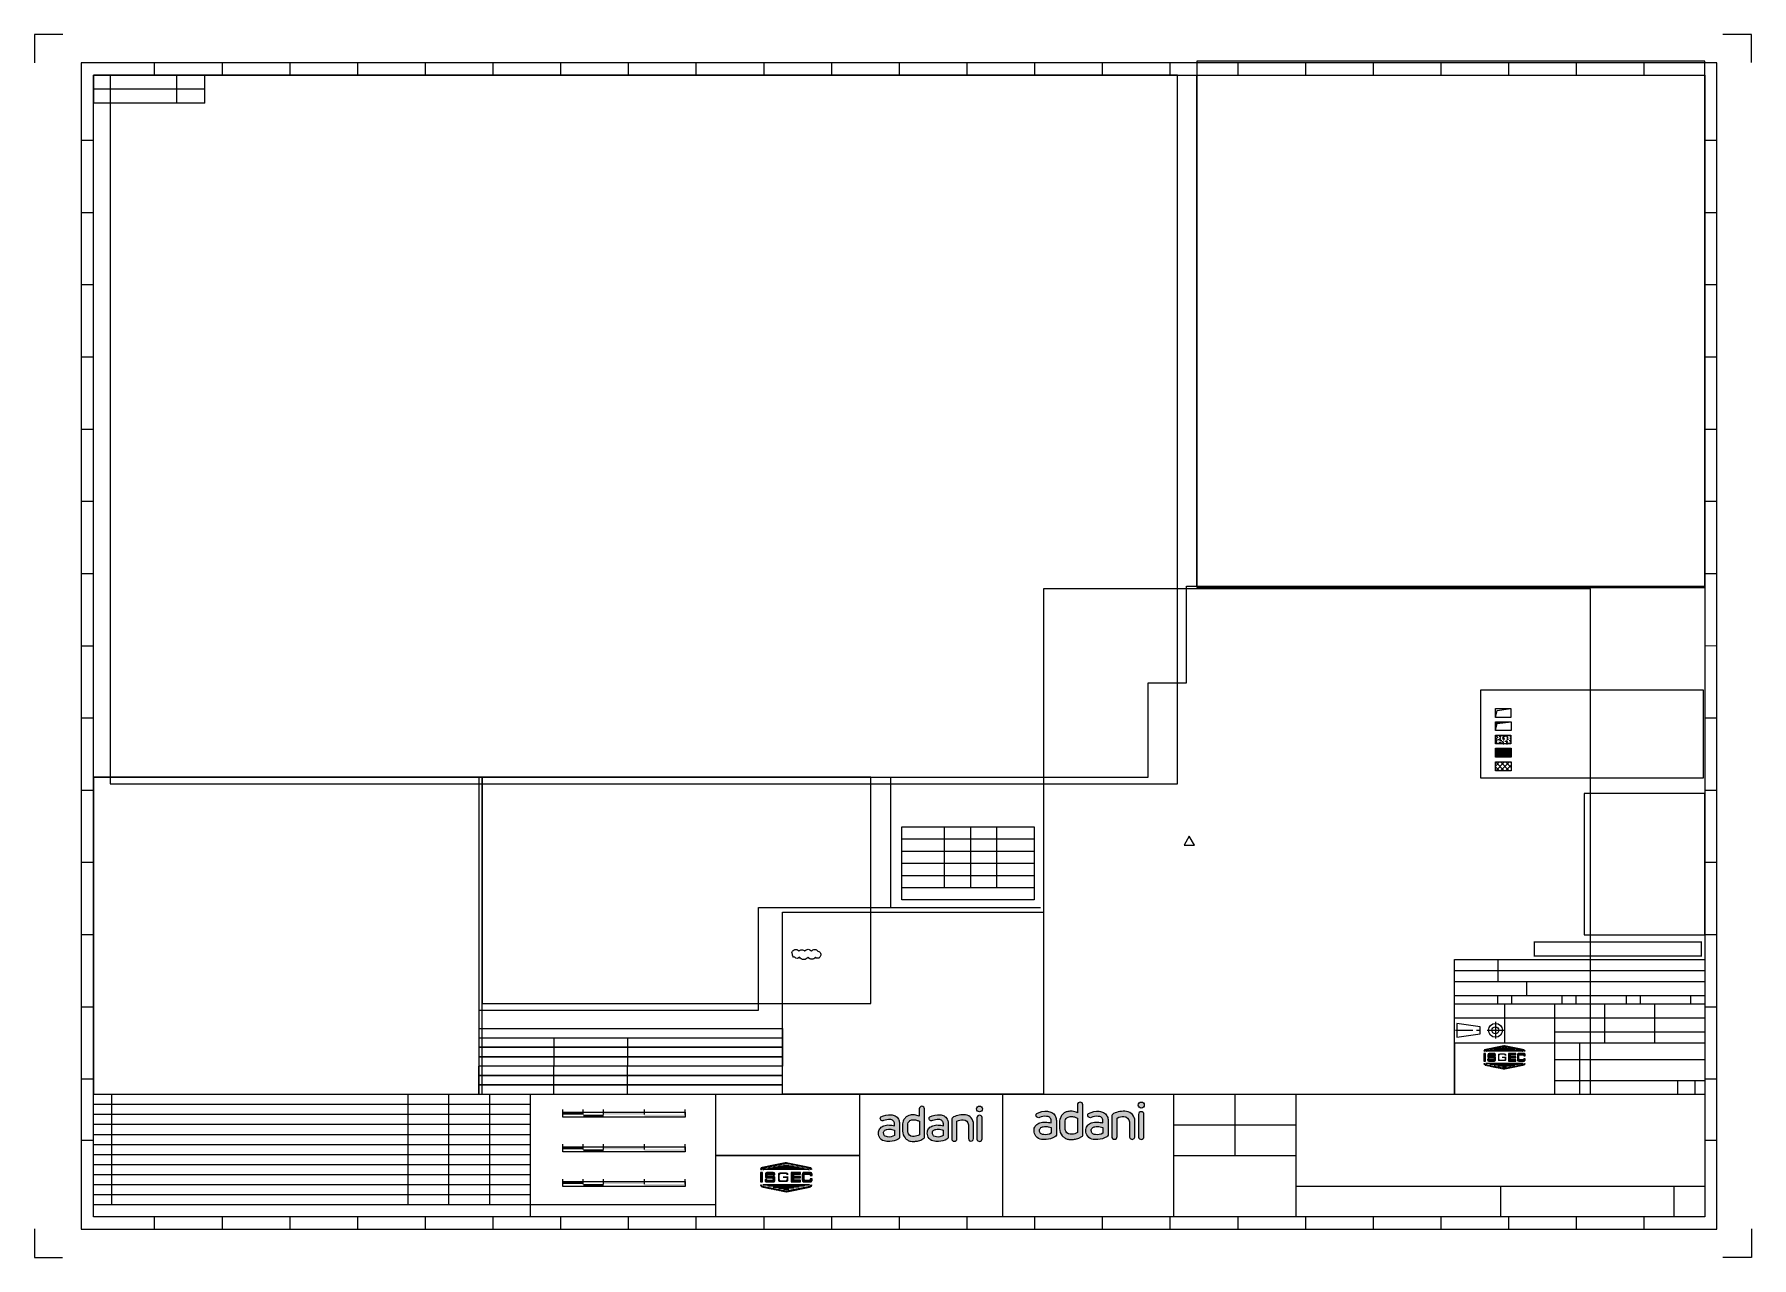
# Paper-space layout 'SH-1' of a CAD drawing. Header units: inches. Extents: x -47 to 1189, y -26 to 854.
import ezdxf

# ---------------------------------------------------------------- set-up
doc = ezdxf.new("R2010")
doc.units = ezdxf.units.IN
doc.header["$LTSCALE"] = 10
doc.header["$MEASUREMENT"] = 0
doc.linetypes.add('CENTER', pattern=[2, 1.25, -0.25, 0.25, -0.25])
doc.linetypes.add('PHANTOM', pattern=[2.5, 1.25, -0.25, 0.25, -0.25, 0.25, -0.25])
doc.layers.get('0').update_dxf_attribs({"color": 1})
doc.layers.get('Defpoints').update_dxf_attribs({"color": 1})
for name, color, linetype in [('1', 1, 'Continuous'), ('DRAWING SHEET', 1, 'Continuous'), ('DRGSHT', 1, 'Continuous'), ('ISSUED_FOR_TENDER', 1, 'Continuous')]:
    doc.layers.add(name, color=color, linetype=linetype)
for name, color, linetype, lineweight in [('adani logo', 1, 'Continuous', 15), ('AM_5', 1, 'Continuous', 0), ('AM_VIEWS', 1, 'Continuous', 0), ('CEN', 1, 'CENTER', 9), ('CIVIL', 1, 'Continuous', 9), ('DIM', 1, 'Continuous', 13), ('PANTHOM', 1, 'PHANTOM', 0), ('REV-G', 1, 'Continuous', 9), ('TEXT', 1, 'Continuous', 13), ('TEXT_25', 1, 'Continuous', 9), ('TEXT_35', 1, 'Continuous', 9)]:
    doc.layers.add(name, color=color, linetype=linetype, lineweight=lineweight)
pattern_1 = [(44.99999999999998, (-1305.097149948354, 339.1521397726829), (-0.0030383494504109, 0.0030383494504109), [])]
pattern_2 = [(315, (-1305.097149948354, -223.4612588639745), (-0.0030383494504109, -0.0030383494504109), [])]
pattern_3 = [(44.99999999999999, (-441.7596164640261, 261.6187599957884), (-0.0024306795603288, 0.0024306795603288), [])]
pattern_4 = [(315, (-441.7596164640261, -188.4719589135379), (-0.0024306795603288, -0.0024306795603288), [])]

# ---------------------------------------------------------------- blocks, each defined once
blk = doc.blocks.new('*U145')
blk.add_wipeout([(59.97172212042278, 67.57104683712558), (185.03604202558748, 67.57104683712558), (185.03604202558748, 82.57104683712545), (59.97172212042278, 82.57104683712545)])
at = {"linetype": 'Continuous', "const_width": 1}
blk.add_lwpolyline([(62.47172212042278, 80.07104683712559), (182.5360420255874, 80.07104683712546), (182.5360420255874, 70.07104683712546), (62.47172212042278, 70.07104683712559), (62.47172212042278, 79.94585125409752)], close=True, dxfattribs=at)
blk = doc.blocks.new('Dhamra Port Company')
h = blk.add_hatch(color=144)
h.set_gradient(color1=(0, 128, 167), color2=(196, 60, 91), rotation=5.000000000000002, tint=1)
edge = h.paths.add_edge_path()
edge.add_arc((0, 0), 80.0616301075886, 0, 360)
edge = h.paths.add_edge_path()
edge.add_line((-71.80626528908033, -241.8133363045636), (-72.02485361568324, -835.3352901133458))
edge.add_arc((-0.7135017032269388, -823.7479513748549), 72.24662850699032, 189.2292944955667, 356.1382558233713)
edge.add_line((71.36908863589633, -828.6136990702944), (71.36908863589633, -237.824099344049))
edge.add_arc((-0.0811334288446233, -244.752030589676), 71.78530813792052, 5.538180628108127, 177.6538117834876)
edge = h.paths.add_edge_path()
edge.add_line((-771.398204581812, -295.3128292406327), (-771.398204581812, -822.5478730070572))
edge.add_arc((-699.3460274253739, -821.7373305484944), 72.05673606312301, 180.6445149192386, 359.3554850807614)
edge.add_line((-627.2938502688194, -822.5478730070754), (-627.2938502688194, -338.4840237447429))
edge.add_arc((-471.7750571938232, -623.754753065441), 324.908424031571, 86.78809535472402, 118.5975448000749, ccw=False)
edge.add_arc((-453.0537275292445, -442.6208562887332), 143.2650760377513, 3.2061460087869023, 90.20678352166891, ccw=False)
edge.add_line((-310.0128942045849, -434.6082403683977), (-310.0128942045849, -821.1270488841428))
edge.add_arc((-238.6515447291313, -823.1373189344013), 71.38965880741193, 178.3863879075978, 362.4913548570173)
edge.add_line((-167.3293640145566, -820.034107251151), (-167.3293640145566, -418.8152337713541))
edge.add_arc((-413.793205079739, -410.5396384501073), 246.6027380840049, 358.0768837756477, 443.9565772997473)
edge.add_arc((-455.1783813829534, -801.4432573732047), 639.6909878509348, 83.95657729974697, 114.9107743569737)
edge.add_arc((-690.5760771654313, -294.5719399524096), 80.82552317850737, 114.9107743569736, 180.5252106281581)
edge = h.paths.add_edge_path(flags=16)
edge.add_line((-1003.101830781088, -584.9970090712595), (-1003.101830781088, -733.6917182429461))
edge.add_arc((-1149.77457155718, -501.0979692037799), 274.9777172406326, 260.598114554046, 302.23537625721383, ccw=False)
edge.add_arc((-1156.054947797791, -539.0269006926392), 236.5323408006778, 243.4590382901451, 260.59811455404656, ccw=False)
edge.add_arc((-1233.922964248806, -694.9267657133751), 62.26761143901623, 209.8633087811852, 243.4590382901451, ccw=False)
edge.add_arc((-1150.7308203578, -647.1600255219673), 158.1977645384091, 195.2092911337714, 209.8633087811827, ccw=False)
edge.add_arc((-1211.401639773278, -663.6544874754618), 95.32475281103171, 166.7985330258342, 195.2092911337715, ccw=False)
edge.add_arc((-1209.952847616281, -663.9943377431482), 96.8128713945147, 147.3576210444231, 166.798533025833, ccw=False)
edge.add_arc((-1231.278549051611, -650.3337472513958), 71.48704911189647, 120.63220694506651, 147.3576210444251, ccw=False)
edge.add_arc((-1108.375454144902, -857.8851701671665), 312.6980851198749, 112.49789540909, 120.632206945066, ccw=False)
edge.add_arc((-1203.135324504226, -629.0908360025787), 65.05665002398044, 97.65291712801451, 112.49789540909009, ccw=False)
edge.add_arc((-1153.341279466054, -999.6687540597632), 438.964981400626, 87.68643739568421, 97.65291712801928, ccw=False)
edge.add_arc((-1153.341279466054, -999.6687540601415), 438.9649814009853, 79.75290279672708, 87.68643739568432, ccw=False)
edge.add_arc((-1192.366752039059, -1215.544904228154), 658.3402300525369, 73.29237366723208, 79.75290279672572, ccw=False)
edge = h.paths.add_edge_path()
edge.add_line((-864.9540083680768, -399.0876372954226), (-865.0086554497284, -788.8852707102142))
edge.add_arc((-921.2246713850182, -778.7690733403142), 57.11898018071968, 290.0127913498206, 349.79867748199996, ccw=False)
edge.add_arc((-1167.069127173512, -363.3854297322396), 538.928853504129, 273.6188457994145, 299.5013455248223, ccw=False)
edge.add_arc((-1165.138700787444, -393.9084674518381), 508.3448318970032, 255.66704751986748, 273.6188457994148, ccw=False)
edge.add_arc((-1241.646560437512, -693.3411400615587), 199.2924447287326, 205.0891047683781, 255.66704751986708, ccw=False)
edge.add_arc((-1180.653395932401, -664.7839961178834), 266.6398766514222, 173.9289781433874, 205.0891047683788, ccw=False)
edge.add_arc((-1259.938963941182, -656.3513688071107), 186.9071324502812, 136.2598033714836, 173.9289781433874, ccw=False)
edge.add_arc((-1213.142401468358, -701.133989573922), 251.6790506093488, 109.5799741139754, 136.2598033714825, ccw=False)
edge.add_arc((-1174.577251928626, -809.5574150627363), 366.7568936277217, 85.56592316711209, 109.5799741139746, ccw=False)
edge.add_arc((-1218.487288086559, -1375.816247354494), 934.7156565883649, 76.65013801281998, 85.56592316711198, ccw=False)
edge.add_line((-1002.664654127788, -466.3581948074861), (-1002.664654127788, -409.6891711356593))
edge.add_arc((-1114.628182665212, -405.7609694142593), 112.0324171447309, 357.9906215679799, 455.6588950534436)
edge.add_arc((-1156.241341698915, -668.4514950305747), 375.423340422037, 85.32993988743719, 113.1845555418631)
edge.add_arc((-1333.11537610495, -265.7574509519327), 64.51136431582351, 133.8620426340904, 296.78541516636506, ccw=False)
edge.add_arc((-1141.361077620066, -660.653122255113), 500.752707380014, 84.78407122185843, 118.1772455136711, ccw=False)
edge.add_arc((-1132.626192943193, -512.2838888619735), 352.2363264469382, 65.0770173786932, 84.00498154086301, ccw=False)
edge.add_arc((-1056.54346802074, -354.1435080154915), 176.7772458517071, 25.615854055559396, 65.84104848313478, ccw=False)
edge.add_arc((-1118.047997343121, -401.4107882733515), 253.1800238817446, 6.139679798615873, 29.24615656970508, ccw=False)
edge.add_line((-866.3201854092767, -374.3325093076273), (-864.9540083680113, -399.0876372954167))
edge = h.paths.add_edge_path()
edge.add_line((-1668.047520307358, 4.754296103608795), (-1668.047520307358, -199.9536717600968))
edge.add_arc((-1855.055097345263, -617.6784227484895), 457.6743399601212, 65.88282809930101, 83.13487306898244)
edge.add_arc((-1844.877037519822, -533.1400784480502), 372.5255022764829, 83.13487306898297, 101.7924313308425)
edge.add_arc((-1866.950923279743, -427.4085750942468), 264.5143582495524, 101.7924313308415, 118.2655509453168)
edge.add_arc((-1866.950923279976, -427.4085750941886), 264.5143582494907, 118.2655509453176, 138.2614549608422)
edge.add_arc((-1893.97274842218, -403.3003783400927), 228.3013193718348, 138.261454960843, 163.1198987464418)
edge.add_arc((-1441.806888368563, -540.5073561096506), 700.8261544299271, 163.1198987464423, 169.3828484008401)
edge.add_arc((-1940.161988530774, -447.0883170617162), 193.7907289276639, 169.3828484008401, 182.2402990978122)
edge.add_line((-2133.804597216775, -454.6637193342322), (-2133.804597216775, -610.954372855374))
edge.add_arc((-1819.348342165584, -601.4885468163702), 314.598693899757, 181.7242085214847, 219.8409375234252)
edge.add_arc((-1864.931684802868, -639.5223664756049), 255.2319307753214, 219.8409375234248, 238.8760015993548)
edge.add_arc((-1843.309519768576, -603.712814263883), 297.0630442003986, 238.8760015993553, 256.8052270138245)
edge.add_arc((-1843.309519768576, -603.712814263883), 297.0630442003992, 256.8052270138248, 274.3139534058478)
edge.add_arc((-1928.420278976089, 524.5489988093032), 1428.530480838342, 274.3139534058478, 278.35095906789)
edge.add_arc((-1772.587608809466, -537.0344354578119), 355.5704587491745, 278.3509590678899, 299.1663416277946)
edge.add_arc((-1914.08894124534, -283.497991332697), 645.9208601277329, 299.166341627795, 305.5628000104233)
edge.add_arc((-1566.200136666885, -777.2713026893325), 42.12400671033861, 311.2521827326039, 366.890062656182)
edge.add_line((-1524.380342647666, -772.2179108067357), (-1524.817519300876, 4.754296103610159))
edge.add_arc((-1596.432519804104, 3.62517725530779), 71.62390108380133, 0.9032798203518208, 179.0967201796481)
edge = h.paths.add_edge_path(flags=16)
edge.add_line((-1667.17316700099, -341.2163778272807), (-1667.17316700099, -714.5652396651958))
edge.add_arc((-1831.046913803206, -460.8525150245405), 302.0343548929878, 273.8152628129169, 302.8585285343123, ccw=False)
edge.add_arc((-1835.823537691729, -613.2901710955193), 150.9902599835737, 207.7678228712068, 279.4820398668522, ccw=False)
edge.add_arc((-1810.08453588956, -599.7380026197934), 180.0790462105573, 177.0124350050555, 207.7678228712069, ccw=False)
edge.add_line((-1989.918831230258, -590.3524230730254), (-1989.918831230258, -445.1551271269859))
edge.add_arc((-1729.8164688861, -465.6872293595807), 260.911490967944, 159.7603310861371, 175.4865139123886, ccw=False)
edge.add_arc((-1885.365539002814, -408.3340101885551), 95.125770945125, 128.3998146419164, 159.7603310861371, ccw=False)
edge.add_arc((-1835.005913092056, -471.8724673492252), 176.2012139611456, 114.37650926095529, 128.3998146419147, ccw=False)
edge.add_arc((-1854.344521626015, -429.1942393924692), 129.3459802987457, 90.11877477638052, 114.37650926095651, ccw=False)
edge.add_arc((-1851.881811990286, -1617.179352615087), 1317.333646134278, 87.66288555333898, 90.11877477638222, ccw=False)
edge.add_arc((-1806.075626644306, -494.8357958537235), 194.0557348319444, 71.99206667147678, 87.66288555333892, ccw=False)
edge.add_arc((-2282.079492748249, -2061.49124834509), 1831.3959198935, 71.72441422244219, 72.98208476505982, ccw=False)
edge.add_arc((-1806.338916024077, -589.3260888493096), 284.4741366181044, 60.711755299823324, 69.728183622362, ccw=False)
edge = h.paths.add_edge_path(flags=16)
edge.add_line((-2355.343866228824, -584.9970090712595), (-2355.343866228824, -733.6917182429461))
edge.add_arc((-2502.016607005033, -501.0979692037799), 274.9777172406326, 260.598114554046, 302.23537625721383, ccw=False)
edge.add_arc((-2508.296983245527, -539.0269006926392), 236.5323408006778, 243.4590382901451, 260.59811455404656, ccw=False)
edge.add_arc((-2586.164999696543, -694.9267657133751), 62.26761143901623, 209.8633087811852, 243.4590382901452, ccw=False)
edge.add_arc((-2502.972855805652, -647.1600255219673), 158.197764538409, 195.2092911337714, 209.8633087811827, ccw=False)
edge.add_arc((-2563.643675221014, -663.6544874754618), 95.32475281103162, 166.7985330258342, 195.2092911337715, ccw=False)
edge.add_arc((-2562.194883064018, -663.9943377431482), 96.8128713945147, 147.3576210444231, 166.798533025833, ccw=False)
edge.add_arc((-2583.520584499463, -650.3337472513958), 71.4870491118965, 120.63220694506651, 147.3576210444251, ccw=False)
edge.add_arc((-2460.617489592521, -857.8851701671665), 312.6980851198749, 112.49789540909, 120.632206945066, ccw=False)
edge.add_arc((-2555.377359952079, -629.0908360025787), 65.0566500239804, 97.65291712801451, 112.49789540909, ccw=False)
edge.add_arc((-2505.583314913791, -999.6687540597632), 438.964981400626, 87.68643739568421, 97.65291712801928, ccw=False)
edge.add_arc((-2505.583314913791, -999.6687540601415), 438.9649814009853, 79.75290279672708, 87.68643739568432, ccw=False)
edge.add_arc((-2544.608787486912, -1215.544904228154), 658.3402300525369, 73.29237366723208, 79.75290279672572, ccw=False)
edge = h.paths.add_edge_path()
edge.add_line((-2217.196043815813, -399.0876372954226), (-2217.250690897465, -788.8852707102142))
edge.add_arc((-2273.466706832871, -778.7690733403142), 57.11898018071977, 290.01279134982065, 349.798677482, ccw=False)
edge.add_arc((-2519.311162621365, -363.3854297322396), 538.928853504129, 273.6188457994145, 299.5013455248223, ccw=False)
edge.add_arc((-2517.380736235296, -393.9084674518381), 508.3448318970032, 255.66704751986748, 273.6188457994148, ccw=False)
edge.add_arc((-2593.888595885364, -693.3411400615587), 199.2924447287326, 205.0891047683781, 255.66704751986708, ccw=False)
edge.add_arc((-2532.895431380137, -664.7839961178834), 266.6398766514221, 173.9289781433874, 205.0891047683788, ccw=False)
edge.add_arc((-2612.180999389035, -656.3513688071107), 186.9071324502812, 136.2598033714836, 173.9289781433874, ccw=False)
edge.add_arc((-2565.384436916211, -701.133989573922), 251.6790506093488, 109.5799741139754, 136.2598033714825, ccw=False)
edge.add_arc((-2526.819287376478, -809.5574150627363), 366.7568936277219, 85.5659231671122, 109.5799741139746, ccw=False)
edge.add_arc((-2570.729323534295, -1375.816247354494), 934.7156565883649, 76.65013801281998, 85.56592316711198, ccw=False)
edge.add_line((-2354.90668957564, -466.3581948074861), (-2354.90668957564, -409.6891711356593))
edge.add_arc((-2466.870218112948, -405.7609694142593), 112.032417144731, 357.9906215679799, 455.6588950534436)
edge.add_arc((-2508.483377146651, -668.4514950305747), 375.423340422037, 85.32993988743719, 113.1845555418631)
edge.add_arc((-2685.35741155257, -265.7574509519327), 64.51136431582351, 133.8620426340904, 296.7854151663651, ccw=False)
edge.add_arc((-2493.603113067918, -660.653122255113), 500.752707380014, 84.78407122185843, 118.1772455136711, ccw=False)
edge.add_arc((-2484.868228391046, -512.2838888619735), 352.2363264469382, 65.0770173786932, 84.00498154086301, ccw=False)
edge.add_arc((-2408.78550346836, -354.1435080154915), 176.7772458517071, 25.615854055559396, 65.84104848313478, ccw=False)
edge.add_arc((-2470.290032790974, -401.4107882733515), 253.1800238817446, 6.139679798615873, 29.24615656970508, ccw=False)
edge.add_line((-2218.562220857013, -374.3325093076273), (-2217.196043815744, -399.0876372954167))
at = {"layer": 'Defpoints'}
for points in [[(-1668.047520307358, 4.754296103608795), (-1668.047520307358, -199.9536717601004, 0.0754187544920686), (-1800.348104983801, -163.28547997243, 0.081589277281951), (-1921.008861268754, -168.4769527292519, 0.0720015824417783), (-1992.21400865959, -194.4343165133614, 0.0874706546524385), (-2064.32902127353, -251.3127711903362, 0.1088927901249689), (-2112.437588291359, -337.0085525401519, 0.0273340776072422), (-2130.635066481074, -411.3832306668337, 0.0561601428517112), (-2133.804597216775, -454.6637193342322), (-2133.804597216775, -610.954372855369, 0.1678662430565968), (-2060.905390294618, -803.03886485775, 0.0832476464674988), (-1996.859010599903, -858.0138289984025, 0.0783909892092277), (-1911.117739489884, -892.9333141732204, 0.0765452045550295), (-1820.96397061192, -899.9342325686594, 0.0176165822418282), (-1720.9458953453, -888.8347830494167, 0.0910748046580435), (-1599.301491590682, -847.5215893214627, 0.0279170639252584), (-1538.424642631784, -808.940749676025, 0.2476503926846541), (-1524.380342647666, -772.2179108067357), (-1524.81751930085, 4.754296103608795, 0.9843577705796192), (-1668.047520307358, 4.754296103608795, -0.9843577705796192)], [(-1667.17316700099, -341.2163778272807), (-1667.17316700099, -714.5652396651858, -0.1274079101730488), (-1810.949638824095, -762.217494864657, -0.3235416448118485), (-1969.426175611326, -683.6349914508755, -0.1350070942812793), (-1989.918831230258, -590.3524230730254), (-1989.918831230258, -445.1551271270146, -0.0687263168070411), (-1974.617648368119, -375.4254509406455, -0.1376965565907644), (-1944.452459296794, -333.7843747227744, -0.0612646900980475), (-1907.729620427592, -311.3790712459595, -0.10624137210056), (-1854.612657063175, -299.8485370176495, -0.0107162484341011), (-1798.162221717881, -300.9414786506677, -0.0684836090398373), (-1746.083552904776, -310.2861296129413, -0.0054876780539383), (-1707.77594866755, -322.4724288210855, -0.0393618999462334), (-1667.17316700099, -341.2163778272807, 1.356783517631228)], [(-771.398204581812, -295.3128292406327), (-771.398204581812, -822.5478730070754, 0.9888138903809676), (-627.2938502688194, -822.5478730070754), (-627.2938502688194, -338.4840237447352, -0.1396930776755655), (-453.5707777010975, -299.3567132827884, -0.3989627704076013), (-310.0128942045849, -434.6082403683977), (-310.0128942045849, -821.1270488841692, 1.036479897949533), (-167.3293640145566, -820.034107251151), (-167.3293640145566, -418.81523377134, 0.3933042129500563), (-387.8303384754108, -165.3074219935224, 0.1358904779811795), (-724.6203026889125, -221.2660336038971, 0.2943844530381903), (-771.398204581812, -295.3128292406327, 4.248669503008862)], [(-71.80626528908033, -241.8133363045636), (-72.02485361555591, -835.3352901133476, 0.8918207050058758), (71.36908863589633, -828.6136990702944), (71.36908863589633, -237.8240993440559, 0.9334588030297328), (-71.80626528908033, -241.8133363045636, 1.924318933905837)], [(-2355.343866228824, -584.9970090712595), (-2355.343866228824, -733.6917182429461, -0.1837024111024694), (-2546.936534496373, -772.3818520516797, -0.0749230501955706), (-2613.988503681961, -750.63231355467, -0.1476481128128201), (-2640.164455792634, -725.9318326485518, -0.0640274935616712), (-2655.629579899833, -688.6625229627243, -0.1246042540064638), (-2656.449286124553, -641.8846210696793, -0.0850310290507537), (-2643.71651609987, -611.7740790801181, -0.1171430805373001), (-2619.94503558171, -588.8223047868232, -0.0355075408568928), (-2580.271254303283, -568.9854141475807, -0.0648641771555522), (-2564.041071053012, -564.613647615537, -0.0435144052722556), (-2487.863039231976, -561.0615873082425, -0.0346304087468231), (-2427.494214399718, -567.7053907093941, -0.0281968453675012), (-2355.343866228824, -584.9970090712595, 0.4870208130656629)], [(-1003.101830781088, -584.9970090712595), (-1003.101830781088, -733.6917182429461, -0.1837024111024694), (-1194.694499048637, -772.3818520516797, -0.0749230501955706), (-1261.746468234109, -750.63231355467, -0.1476481128128201), (-1287.922420344898, -725.9318326485518, -0.0640274935616712), (-1303.38754445198, -688.6625229627243, -0.1246042540064638), (-1304.2072506767, -641.8846210696793, -0.0850310290507537), (-1291.474480652018, -611.7740790801181, -0.1171430805373001), (-1267.703000133974, -588.8223047868232, -0.0355075408568928), (-1228.029218855547, -568.9854141475807, -0.0648641771555522), (-1211.799035605392, -564.613647615537, -0.0435144052722556), (-1135.621003784239, -561.0615873082425, -0.0346304087468231), (-1075.252178951865, -567.7053907093941, -0.0281968453675012), (-1003.101830781088, -584.9970090712595, 0.4870208130656629)]]:
    blk.add_lwpolyline(points, format="xyb", dxfattribs=at)
for points in [[(-2217.196043815813, -399.0876372954226), (-2217.250690897345, -788.8852707102196, -0.2669481187597852), (-2253.918882685131, -832.4389947858581, -0.1134162915094906), (-2485.294626394403, -901.2396705841529, -0.078490087931154), (-2643.224692365038, -886.4303114567883, -0.2243418394939228), (-2774.377688326756, -777.8465602167416, -0.1368057198153948), (-2798.039874681621, -636.5838541495614, -0.1658590459996467), (-2747.21808874642, -527.1257496031176, -0.1169414544130342), (-2649.727695081499, -464.0083702965057, -0.1051662217590635), (-2498.464573072153, -443.8982442490233, -0.0389220884728485), (-2354.90668957564, -466.3581948074861), (-2354.90668957564, -409.6891711356584, 0.4539793650940808), (-2477.917270371458, -294.2745346892916, 0.1221406884645016), (-2656.285344879492, -323.3467821274826, -0.8610727055752212), (-2730.058905108017, -219.2440915828047, -0.1467451494329428), (-2448.079963790136, -161.9739500128198, -0.0827771146585691), (-2336.435975977685, -192.8495511454821, -0.1773403027500228), (-2249.383174908115, -277.7164689491037, -0.1011640304320547), (-2218.562220857013, -374.3325093076273)], [(-864.9540083680768, -399.0876372954226), (-865.0086554496083, -788.8852707102196, -0.2669481187597852), (-901.6768472372787, -832.4389947858581, -0.1134162915094906), (-1133.05259094655, -901.2396705841529, -0.078490087931154), (-1290.982656917186, -886.4303114567883, -0.2243418394939228), (-1422.13565287902, -777.8465602167416, -0.1368057198153948), (-1445.797839233768, -636.5838541495614, -0.1658590459996467), (-1394.976053298567, -527.1257496031176, -0.1169414544130342), (-1297.485659633763, -464.0083702965057, -0.1051662217590635), (-1146.2225376243, -443.8982442490233, -0.0389220884728485), (-1002.664654127788, -466.3581948074861), (-1002.664654127788, -409.6891711356584, 0.4539793650940808), (-1125.675234923605, -294.2745346892916, 0.1221406884645016), (-1304.043309431756, -323.3467821274826, -0.8610727055752212), (-1377.816869660281, -219.2440915828047, -0.1467451494329428), (-1095.8379283424, -161.9739500128198, -0.0827771146585691), (-984.193940529949, -192.8495511454821, -0.1773403027500228), (-897.1411394602619, -277.7164689491037, -0.1011640304320547), (-866.3201854092767, -374.3325093076273)]]:
    blk.add_lwpolyline(points, format="xyb", close=True, dxfattribs=at)
blk.add_circle((0, 0), 80.0616301075886, dxfattribs=at)
blk = doc.blocks.new('adani_Text Symbol')
h = blk.add_hatch(color=144)
h.set_gradient(color1=(0, 128, 167), color2=(196, 60, 91), rotation=5.000000000000002, tint=1)
edge = h.paths.add_edge_path()
edge.add_arc((25614.39665602543, 8254.995900373382), 732.5334463353876, 0, 360)
edge = h.paths.add_edge_path()
edge.add_line((24957.39665602544, 6042.495900373381), (24955.39665602544, 611.995900373382))
edge.add_arc((25607.86838697934, 718.0156400233975), 661.0291558542947, 189.2292944955667, 356.1382558233713)
edge.add_line((26267.39665602543, 673.495900373382), (26267.39665602543, 6078.995900373381))
edge.add_arc((25613.65431602766, 6015.607966046868), 656.8082500425432, 5.538180628108126, 177.6538117834876)
edge = h.paths.add_edge_path()
edge.add_line((18556.39665602543, 5552.995900373383), (18556.39665602543, 728.995900373382))
edge.add_arc((19215.64665602543, 736.4120554002292), 659.2917122605003, 180.6445149192386, 359.3554850807614)
edge.add_line((19874.89665602543, 728.9959003733818), (19874.89665602543, 5157.995900373382))
edge.add_arc((21297.83442669106, 2547.877292906893), 2972.788429106527, 86.78809535472402, 118.5975448000749, ccw=False)
edge.add_arc((21469.12746832344, 4205.183514073122), 1310.820923186374, 3.2061460087869023, 90.20678352166891, ccw=False)
edge.add_line((22777.89665602544, 4278.495900373382), (22777.89665602544, 741.995900373382))
edge.add_arc((23430.82584565323, 723.602694464353), 653.1882092411223, 178.3863879075978, 362.4913548570173)
edge.add_line((24083.39665602543, 751.9959003733818), (24083.39665602543, 4422.995900373382))
edge.add_arc((21828.34630731378, 4498.714448109635), 2256.321203573605, 358.0768837756477, 443.9565772997473)
edge.add_arc((21449.68769414466, 922.0951016147784), 5852.929090881928, 83.95657729974697, 114.9107743569737)
edge.add_arc((19295.88836331474, 5559.774755399471), 739.5227772186067, 114.9107743569736, 180.5252106281581)
edge = h.paths.add_edge_path(flags=16)
edge.add_line((16436.39665602543, 2902.495900373382), (16436.39665602543, 1541.995900373382))
edge.add_arc((15094.39689734219, 3670.140185604255), 2515.941464157446, 260.598114554046, 302.23537625721383, ccw=False)
edge.add_arc((15036.93384487051, 3323.104897139501), 2164.18090093414, 243.4590382901451, 260.59811455404656, ccw=False)
edge.add_arc((14324.47112866732, 1896.680463195206), 569.7249474086333, 209.8633087811852, 243.4590382901451, ccw=False)
edge.add_arc((15085.64758473645, 2333.727957301855), 1447.449340016509, 195.2092911337714, 209.8633087811827, ccw=False)
edge.add_arc((14530.53267665094, 2182.809907744156), 872.1852103672734, 166.7985330258342, 195.2092911337715, ccw=False)
edge.add_arc((14543.78857351859, 2179.700407132176), 885.8009290710972, 147.3576210444231, 166.7985330258331, ccw=False)
edge.add_arc((14348.66652133305, 2304.689611304775), 654.0792934632127, 120.63220694506651, 147.3576210444251, ccw=False)
edge.add_arc((15473.18306635451, 405.6730797152277), 2861.068474967597, 112.49789540909, 120.632206945066, ccw=False)
edge.add_arc((14606.16631544143, 2499.05416479149), 595.2435890333502, 97.65291712801451, 112.49789540909009, ccw=False)
edge.add_arc((15061.76287736289, -891.5927541561575), 4016.362522394746, 87.68643739568421, 97.65291712801928, ccw=False)
edge.add_arc((15061.76287736276, -891.5927541594431), 4016.362522398035, 79.75290279672708, 87.68643739568432, ccw=False)
edge.add_arc((14704.69465528841, -2866.777371955721), 6023.562559662476, 73.29237366723208, 79.75290279672572, ccw=False)
edge = h.paths.add_edge_path()
edge.add_line((17700.39665602543, 4603.495900373382), (17699.89665602543, 1036.995900373382))
edge.add_arc((17185.54150441127, 1129.55525637477), 522.6169308158935, 290.0127913498206, 349.79867748199996, ccw=False)
edge.add_arc((14936.15829526194, 4930.157512345294), 4930.993908773031, 273.6188457994145, 299.5013455248223, ccw=False)
edge.add_arc((14953.82096202889, 4650.883333399232), 4651.161750465024, 255.66704751986748, 273.6188457994148, ccw=False)
edge.add_arc((14253.80316291801, 1911.188334466077), 1823.450024307035, 205.0891047683781, 255.66704751986708, ccw=False)
edge.add_arc((14811.86740590031, 2172.47533352457), 2439.653395908003, 173.9289781433874, 205.0891047683788, ccw=False)
edge.add_arc((14086.43463242174, 2249.630664203352), 1710.129130452114, 136.2598033714836, 173.9289781433874, ccw=False)
edge.add_arc((14514.60536962378, 1839.886727161731), 2302.767531282253, 109.5799741139754, 136.2598033714825, ccw=False)
edge.add_arc((14867.46181112878, 847.853646769932), 3355.685999589848, 85.56592316711209, 109.5799741139746, ccw=False)
edge.add_arc((14465.70169117868, -4333.199166907423), 8552.292531943085, 76.65013801281998, 85.56592316711198, ccw=False)
edge.add_line((16440.39665602543, 3987.995900373384), (16440.39665602543, 4506.495900373382))
edge.add_arc((15415.97298000114, 4542.437451163784), 1025.053980565089, 357.9906215679799, 455.6588950534436)
edge.add_arc((15035.22841161205, 2138.919114217893), 3434.98068955795, 85.32993988743719, 113.1845555418631)
edge.add_arc((13416.89830995733, 5823.416363789689), 590.2544323237398, 133.8620426340904, 296.78541516636506, ccw=False)
edge.add_arc((15171.37716493328, 2210.27125727748), 4581.696700478359, 84.78407122185843, 118.1772455136711, ccw=False)
edge.add_arc((15251.29803548179, 3567.79327777043), 3222.828335995066, 65.0770173786932, 84.00498154086301, ccw=False)
edge.add_arc((15947.42601363067, 5014.717578844178), 1617.444523218057, 25.615854055559396, 65.84104848313478, ccw=False)
edge.add_arc((15384.68297718093, 4582.239953049683), 2316.500865497505, 6.139679798615873, 29.24615656970508, ccw=False)
edge.add_line((17687.89665602543, 4829.995900373382), (17700.39665602543, 4603.495900373382))
edge = h.paths.add_edge_path()
edge.add_line((10352.39665602543, 8298.495900373382), (10352.39665602543, 6425.495900373381))
edge.add_arc((8641.348495822596, 2603.473402830812), 4187.546032971463, 65.88282809930101, 83.13487306898244)
edge.add_arc((8734.47386975045, 3376.96708032248), 3408.466573359812, 83.13487306898297, 101.7924313308425)
edge.add_arc((8532.506215730069, 4344.370097646777), 2420.205711441941, 101.7924313308415, 118.2655509453168)
edge.add_arc((8532.506215729827, 4344.37009764729), 2420.205711441376, 118.2655509453176, 138.2614549608422)
edge.add_arc((8285.266799405812, 4564.950923062425), 2088.870187349765, 138.261454960843, 163.1198987464418)
edge.add_arc((12422.41233760144, 3309.559293492551), 6412.292598797219, 163.1198987464423, 169.3828484008401)
edge.add_arc((7862.652830706365, 4164.30794818715), 1773.111418521731, 169.3828484008401, 182.2402990978122)
edge.add_line((6090.896656025435, 4094.995900373382), (6090.896656025435, 2664.995900373382))
edge.add_arc((8968.051716755948, 2751.604606209659), 2878.458321986592, 181.7242085214847, 219.8409375234252)
edge.add_arc((8550.981479330025, 2403.609630903184), 2335.275032677105, 219.8409375234248, 238.8760015993548)
edge.add_arc((8748.816060622232, 2731.253405557068), 2718.013800800362, 238.8760015993553, 256.8052270138245)
edge.add_arc((8748.816060622219, 2731.253405557076), 2718.013800800367, 256.8052270138248, 274.3139534058478)
edge.add_arc((7970.085004574826, 13054.4196112469), 13070.51024213997, 274.3139534058478, 278.35095906789)
edge.add_arc((9395.894631176046, 3341.335195763246), 3253.334377685864, 278.3509590678899, 299.1663416277946)
edge.add_arc((8101.211290718088, 5661.097170844178), 5909.930051304787, 299.166341627795, 305.5628000104233)
edge.add_arc((11284.26145615755, 1143.259287822855), 385.4186302166553, 311.2521827326039, 366.890062656182)
edge.add_line((11666.89665602543, 1189.495900373382), (11662.89665602543, 8298.495900373382))
edge.add_arc((11007.64665602543, 8288.16489262145), 655.3314369242257, 0.9032798203518208, 179.0967201796481)
edge = h.paths.add_edge_path(flags=16)
edge.add_line((10360.39665602543, 5132.995900373382), (10360.39665602543, 1716.995900373382))
edge.add_arc((8861.014238409305, 4038.370775084429), 2763.499401699976, 273.81526281291696, 302.8585285343123, ccw=False)
edge.add_arc((8817.309947676376, 2643.624235413531), 1381.503416308279, 207.7678228712068, 279.4820398668522, ccw=False)
edge.add_arc((9052.812018642582, 2767.621419401754), 1647.654739931478, 177.0124350050555, 207.7678228712069, ccw=False)
edge.add_line((7407.396656025433, 2853.495900373382), (7407.396656025433, 4181.995900373382))
edge.add_arc((9787.234284011767, 3994.134978871679), 2387.240846962678, 159.7603310861371, 175.4865139123886, ccw=False)
edge.add_arc((8364.019489936103, 4518.895107304238), 870.3646020209903, 128.3998146419164, 159.7603310861371, ccw=False)
edge.add_arc((8824.79090159872, 3937.54240518985), 1612.174050640556, 114.37650926095529, 128.3998146419147, ccw=False)
edge.add_arc((8647.849993230044, 4328.031948890529), 1183.466494381164, 90.11877477638052, 114.37650926095651, ccw=False)
edge.add_arc((8670.382849160505, -6541.579724200174), 12053.10152290839, 87.66288555333898, 90.11877477638222, ccw=False)
edge.add_arc((9089.492012561628, 3727.436688554631), 1775.536121692288, 71.99206667147678, 87.66288555333892, ccw=False)
edge.add_arc((4734.237791062947, -10606.86447782708), 16756.57569051912, 71.72441422244219, 72.98208476505982, ccw=False)
edge.add_arc((9087.083014936632, 2862.886467927376), 2602.830087397784, 60.711755299823324, 69.728183622362, ccw=False)
edge = h.paths.add_edge_path(flags=16)
edge.add_line((4063.896656025432, 2902.495900373382), (4063.896656025432, 1541.995900373382))
edge.add_arc((2721.896897342189, 3670.140185604255), 2515.941464157446, 260.598114554046, 302.23537625721383, ccw=False)
edge.add_arc((2664.433844870516, 3323.104897139501), 2164.18090093414, 243.4590382901451, 260.59811455404656, ccw=False)
edge.add_arc((1951.971128667322, 1896.680463195206), 569.7249474086333, 209.8633087811852, 243.4590382901452, ccw=False)
edge.add_arc((2713.147584736454, 2333.727957301855), 1447.449340016508, 195.2092911337714, 209.8633087811827, ccw=False)
edge.add_arc((2158.032676650936, 2182.809907744156), 872.1852103672725, 166.7985330258342, 195.2092911337715, ccw=False)
edge.add_arc((2171.288573518586, 2179.700407132176), 885.8009290710972, 147.3576210444231, 166.7985330258331, ccw=False)
edge.add_arc((1976.166521333054, 2304.689611304775), 654.0792934632129, 120.63220694506651, 147.3576210444251, ccw=False)
edge.add_arc((3100.683066354511, 405.6730797152277), 2861.068474967597, 112.49789540909, 120.632206945066, ccw=False)
edge.add_arc((2233.666315441432, 2499.05416479149), 595.2435890333497, 97.65291712801451, 112.49789540909, ccw=False)
edge.add_arc((2689.262877362895, -891.5927541561575), 4016.362522394746, 87.68643739568421, 97.65291712801928, ccw=False)
edge.add_arc((2689.262877362767, -891.5927541594431), 4016.362522398035, 79.75290279672708, 87.68643739568432, ccw=False)
edge.add_arc((2332.194655288414, -2866.777371955721), 6023.562559662476, 73.29237366723208, 79.75290279672572, ccw=False)
edge = h.paths.add_edge_path()
edge.add_line((5327.896656025433, 4603.495900373382), (5327.396656025434, 1036.995900373382))
edge.add_arc((4813.041504411266, 1129.55525637477), 522.6169308158944, 290.01279134982065, 349.798677482, ccw=False)
edge.add_arc((2563.65829526194, 4930.157512345294), 4930.993908773031, 273.6188457994145, 299.5013455248223, ccw=False)
edge.add_arc((2581.320962028896, 4650.883333399232), 4651.161750465024, 255.66704751986748, 273.6188457994148, ccw=False)
edge.add_arc((1881.30316291801, 1911.188334466077), 1823.450024307035, 205.0891047683781, 255.66704751986708, ccw=False)
edge.add_arc((2439.36740590031, 2172.47533352457), 2439.653395908002, 173.9289781433874, 205.0891047683788, ccw=False)
edge.add_arc((1713.934632421746, 2249.630664203352), 1710.129130452114, 136.2598033714836, 173.9289781433874, ccw=False)
edge.add_arc((2142.105369623784, 1839.886727161731), 2302.767531282253, 109.5799741139754, 136.2598033714825, ccw=False)
edge.add_arc((2494.961811128783, 847.853646769932), 3355.685999589849, 85.5659231671122, 109.5799741139746, ccw=False)
edge.add_arc((2093.201691178684, -4333.199166907423), 8552.292531943085, 76.65013801281998, 85.56592316711198, ccw=False)
edge.add_line((4067.896656025434, 3987.995900373384), (4067.896656025434, 4506.495900373382))
edge.add_arc((3043.472980001146, 4542.437451163784), 1025.05398056509, 357.9906215679799, 455.6588950534436)
edge.add_arc((2662.728411612052, 2138.919114217893), 3434.98068955795, 85.32993988743719, 113.1845555418631)
edge.add_arc((1044.398309957335, 5823.416363789689), 590.2544323237398, 133.8620426340904, 296.7854151663651, ccw=False)
edge.add_arc((2798.877164933284, 2210.27125727748), 4581.696700478359, 84.78407122185843, 118.1772455136711, ccw=False)
edge.add_arc((2878.798035481788, 3567.79327777043), 3222.828335995066, 65.0770173786932, 84.00498154086301, ccw=False)
edge.add_arc((3574.926013630674, 5014.717578844178), 1617.444523218057, 25.615854055559396, 65.84104848313478, ccw=False)
edge.add_arc((3012.182977180934, 4582.239953049683), 2316.500865497505, 6.139679798615873, 29.24615656970508, ccw=False)
edge.add_line((5315.396656025434, 4829.995900373382), (5327.896656025433, 4603.495900373382))
at = {"layer": 'Defpoints'}
for points in [[(10352.39665602543, 8298.495900373382), (10352.39665602543, 6425.495900373381, 0.0754187544920686), (9141.896656025436, 6760.995900373384, 0.081589277281951), (8037.896656025436, 6713.495900373383, 0.0720015824417783), (7386.396656025436, 6475.995900373383, 0.0874706546524385), (6726.571735503617, 5955.579686379788, 0.1088927901249689), (6286.396656025435, 5171.495900373383, 0.0273340776072422), (6119.896656025435, 4490.995900373382, 0.0561601428517112), (6090.896656025435, 4094.995900373382), (6090.896656025435, 2664.995900373382, 0.1678662430565968), (6757.896656025435, 907.4959003733819, 0.0832476464674988), (7343.896656025435, 404.495900373382, 0.0783909892092277), (8128.396656025435, 84.99590037338203, 0.0765452045550295), (8953.269331332529, 20.94016140297754, 0.0176165822418282), (9868.396656025436, 122.495900373382, 0.0910748046580435), (10981.39665602543, 500.495900373382, 0.0279170639252584), (11538.39665602543, 853.4959003733818, 0.2476503926846541), (11666.89665602543, 1189.495900373382), (11662.89665602543, 8298.495900373382, 0.9843577705796192), (10352.39665602543, 8298.495900373382, -0.9843577705796192)], [(10360.39665602543, 5132.995900373382), (10360.39665602543, 1716.995900373382, -0.1274079101730488), (9044.896656025434, 1280.995900373382, -0.3235416448118485), (7594.896656025433, 1999.995900373382, -0.1350070942812793), (7407.396656025433, 2853.495900373382), (7407.396656025433, 4181.995900373382, -0.0687263168070411), (7547.396656025433, 4819.995900373382, -0.1376965565907644), (7823.396656025435, 5200.995900373381, -0.0612646900980475), (8159.396656025435, 5405.995900373382, -0.10624137210056), (8645.396656025434, 5511.495900373383, -0.0107162484341011), (9161.896656025432, 5501.495900373383, -0.0684836090398373), (9638.396656025436, 5415.995900373382, -0.0054876780539383), (9988.896656025436, 5304.495900373382, -0.0393618999462334), (10360.39665602543, 5132.995900373382, 1.356783517631227)], [(18556.39665602543, 5552.995900373383), (18556.39665602543, 728.9959003733818, 0.9888138903809676), (19874.89665602543, 728.9959003733818), (19874.89665602543, 5157.995900373382, -0.1396930776755655), (21464.39665602543, 5515.995900373383, -0.3989627704076013), (22777.89665602544, 4278.495900373382), (22777.89665602544, 741.9959003733818, 1.036479897949533), (24083.39665602543, 751.9959003733818), (24083.39665602543, 4422.995900373382, 0.3933042129500563), (22065.89665602543, 6742.495900373381, 0.1358904779811795), (18984.39665602543, 6230.495900373383, 0.2943844530381903), (18556.39665602543, 5552.995900373383, 4.248669503008862)], [(24957.39665602544, 6042.495900373381), (24955.39665602544, 611.995900373382, 0.8918207050058757), (26267.39665602543, 673.495900373382), (26267.39665602543, 6078.995900373381, 0.9334588030297328), (24957.39665602544, 6042.495900373381, 1.924318933905833)], [(4063.896656025432, 2902.495900373382), (4063.896656025432, 1541.995900373382, -0.1837024111024694), (2310.896656025434, 1187.995900373382, -0.0749230501955706), (1697.396656025434, 1386.995900373382, -0.1476481128128201), (1457.896656025434, 1612.995900373382, -0.0640274935616712), (1316.396656025434, 1953.995900373382, -0.1246042540064638), (1308.896656025434, 2381.995900373382, -0.0850310290507537), (1425.396656025434, 2657.495900373382, -0.1171430805373001), (1642.896656025434, 2867.495900373382, -0.0355075408568928), (2005.896656025434, 3048.995900373382, -0.0648641771555522), (2154.396656025434, 3088.995900373382, -0.0435144052722556), (2851.396656025434, 3121.495900373382, -0.0346304087468231), (3403.748428604915, 3060.707627692842, -0.0281968453675012), (4063.896656025432, 2902.495900373382, 0.487020813065663)], [(16436.39665602543, 2902.495900373382), (16436.39665602543, 1541.995900373382, -0.1837024111024694), (14683.39665602543, 1187.995900373382, -0.0749230501955706), (14069.89665602543, 1386.995900373382, -0.1476481128128201), (13830.39665602543, 1612.995900373382, -0.0640274935616712), (13688.89665602543, 1953.995900373382, -0.1246042540064638), (13681.39665602543, 2381.995900373382, -0.0850310290507537), (13797.89665602543, 2657.495900373382, -0.1171430805373001), (14015.39665602543, 2867.495900373382, -0.0355075408568928), (14378.39665602543, 3048.995900373382, -0.0648641771555522), (14526.89665602543, 3088.995900373382, -0.0435144052722556), (15223.89665602543, 3121.495900373382, -0.0346304087468231), (15776.24842860491, 3060.707627692842, -0.0281968453675012), (16436.39665602543, 2902.495900373382, 0.487020813065663)]]:
    blk.add_lwpolyline(points, format="xyb", dxfattribs=at)
for points in [[(5327.896656025433, 4603.495900373382), (5327.396656025434, 1036.995900373382, -0.2669481187597852), (4991.896656025434, 638.495900373382, -0.1134162915094906), (2874.896656025434, 8.995900373382026, -0.078490087931154), (1429.896656025434, 144.495900373382, -0.2243418394939228), (229.8966560254339, 1137.995900373382, -0.1368057198153948), (13.39665602543391, 2430.495900373382, -0.1658590459996467), (478.3966560254338, 3431.995900373382, -0.1169414544130342), (1370.396656025434, 4009.495900373382, -0.1051662217590635), (2754.396656025434, 4193.495900373382, -0.0389220884728485), (4067.896656025434, 3987.995900373384), (4067.896656025434, 4506.495900373382, 0.4539793650940809), (2942.396656025434, 5562.495900373383, 0.1221406884645016), (1310.396656025434, 5296.495900373383, -0.8610727055752212), (635.3966560254339, 6248.995900373383, -0.1467451494329428), (3215.396656025434, 6772.995900373383, -0.0827771146585691), (4236.896656025434, 6490.495900373383, -0.1773403027500228), (5033.396656025434, 5713.995900373383, -0.1011640304320547), (5315.396656025434, 4829.995900373382)], [(17700.39665602543, 4603.495900373382), (17699.89665602543, 1036.995900373382, -0.2669481187597852), (17364.39665602543, 638.495900373382, -0.1134162915094906), (15247.39665602543, 8.995900373382026, -0.078490087931154), (13802.39665602543, 144.495900373382, -0.2243418394939228), (12602.39665602543, 1137.995900373382, -0.1368057198153948), (12385.89665602543, 2430.495900373382, -0.1658590459996467), (12850.89665602543, 3431.995900373382, -0.1169414544130342), (13742.89665602543, 4009.495900373382, -0.1051662217590635), (15126.89665602543, 4193.495900373382, -0.0389220884728485), (16440.39665602543, 3987.995900373384), (16440.39665602543, 4506.495900373382, 0.4539793650940809), (15314.89665602543, 5562.495900373383, 0.1221406884645016), (13682.89665602543, 5296.495900373383, -0.8610727055752212), (13007.89665602543, 6248.995900373383, -0.1467451494329428), (15587.89665602543, 6772.995900373383, -0.0827771146585691), (16609.39665602543, 6490.495900373383, -0.1773403027500228), (17405.89665602543, 5713.995900373383, -0.1011640304320547), (17687.89665602543, 4829.995900373382)]]:
    blk.add_lwpolyline(points, format="xyb", close=True, dxfattribs=at)
blk.add_circle((25614.39665602543, 8254.995900373382), 732.5334463353876, dxfattribs=at)
blk = doc.blocks.new('*U71')
at = {"layer": 'TEXT_25'}
for points in [[(10, 2.5), (10, 1.25), (0, 2.5), (0, 1.25)], [(20, 1.25), (20, 0), (10, 1.25), (10, 0)], [(40, 2.5), (40, 1.25), (20, 2.5), (20, 1.25)], [(60.00000000000001, 0), (60.00000000000001, 1.25), (40, 0), (40, 1.25)]]:
    blk.add_trace(points, dxfattribs=at)
at = {"layer": 'TEXT_35'}
for points in [[(0, 1.25), (0, 3.75)], [(10, 1.25), (10, 3.75)], [(20, 1.25), (20, 3.75)], [(40, 1.25), (40, 3.75)], [(60.00000000000001, 1.25), (60.00000000000001, 3.75)]]:
    blk.add_lwpolyline(points, dxfattribs=at)
blk.add_lwpolyline([(0, 2.5), (60.00000000000001, 2.5), (60.00000000000001, 0), (0, 0)], close=True, dxfattribs=at)
blk = doc.blocks.new('*U70')
at = {"layer": 'TEXT_25'}
for points in [[(10, 2.5), (10, 1.25), (0, 2.5), (0, 1.25)], [(20, 1.25), (20, 0), (10, 1.25), (10, 0)], [(40, 2.5), (40, 1.25), (20, 2.5), (20, 1.25)], [(60.00000000000001, 0), (60.00000000000001, 1.25), (40, 0), (40, 1.25)]]:
    blk.add_trace(points, dxfattribs=at)
at = {"layer": 'TEXT_35'}
for points in [[(0, 1.25), (0, 3.75)], [(10, 1.25), (10, 3.75)], [(20, 1.25), (20, 3.75)], [(40, 1.25), (40, 3.75)], [(60.00000000000001, 1.25), (60.00000000000001, 3.75)]]:
    blk.add_lwpolyline(points, dxfattribs=at)
blk.add_lwpolyline([(0, 2.5), (60.00000000000001, 2.5), (60.00000000000001, 0), (0, 0)], close=True, dxfattribs=at)
blk = doc.blocks.new('*U69')
at = {"layer": 'TEXT_25'}
for points in [[(10, 2.5), (10, 1.25), (0, 2.5), (0, 1.25)], [(20, 1.25), (20, 0), (10, 1.25), (10, 0)], [(40, 2.5), (40, 1.25), (20, 2.5), (20, 1.25)], [(60.00000000000001, 0), (60.00000000000001, 1.25), (40, 0), (40, 1.25)]]:
    blk.add_trace(points, dxfattribs=at)
at = {"layer": 'TEXT_35'}
for points in [[(0, 1.25), (0, 3.75)], [(10, 1.25), (10, 3.75)], [(20, 1.25), (20, 3.75)], [(40, 1.25), (40, 3.75)], [(60.00000000000001, 1.25), (60.00000000000001, 3.75)]]:
    blk.add_lwpolyline(points, dxfattribs=at)
blk.add_lwpolyline([(0, 2.5), (60.00000000000001, 2.5), (60.00000000000001, 0), (0, 0)], close=True, dxfattribs=at)
blk = doc.blocks.new('AD DH SHEET-A0')
at = {"layer": 'PANTHOM', "linetype": 'Continuous', "lineweight": 18}
h = blk.add_hatch(dxfattribs=at)
h.set_pattern_fill('ANSI31', color=142, scale=0.034375, style=0)
h.set_pattern_definition(pattern_1)
edge = h.paths.add_edge_path()
edge.add_line((559.1535166159765, 52.35562228053575), (558.7410166158834, 52.35562228053803))
edge.add_arc((557.5394788833246, 52.35432614225013), 1.201538431896752, -78.49978342272169, 0.061806818689774445, ccw=False)
edge.add_line((557.7790315691409, 51.17690985478001), (540.8523709761239, 47.73314183557639))
edge.add_line((540.8523709761239, 47.73314183557639), (523.9269857903737, 51.17665037027999))
edge.add_arc((524.1660538362949, 52.35497151254643), 1.202328675876905, 179.9689882982691, 258.5310117091245, ccw=False)
edge.add_line((522.9637253363644, 52.35562228053803), (522.5512253362713, 52.35562228053803))
edge.add_arc((524.166850336539, 52.35562228053803), 1.61562499999925, 179.9999999999767, 258.5000000000143)
edge.add_line((523.8447465174859, 50.77243142963519), (540.8523709764149, 47.31219112573606))
edge.add_line((540.8523709761239, 47.3121911257372), (557.859995435053, 50.77243142963519))
edge.add_arc((557.5378916159998, 52.35562228053803), 1.615624999999496, 281.4999999995314, 359.9999999994911)
edge = h.paths.add_edge_path()
edge.add_arc((524.166850336539, 63.3352586281226), 1.615624999999539, 101.4999999999837, 180.0000000000177)
edge.add_line((522.5512253365623, 63.33525862804984), (522.9637253366554, 63.3352586281226))
edge.add_arc((524.166850336539, 63.33525862812942), 1.203124999991497, 101.49999999710337, 180.000000000335, ccw=False)
edge.add_line((523.9269857903737, 64.51423053838064), (540.8523709761239, 67.95773907309673))
edge.add_line((540.8523709761239, 67.95773907309673), (557.7777561621651, 64.51423053836926))
edge.add_arc((557.5362235765233, 63.3324962129698), 1.206164999428522, 2.73304089095069, 78.44851607313922, ccw=False)
edge.add_line((558.7410166161744, 63.39000914540273), (559.1525886534391, 63.39000914540273))
edge.add_arc((557.5378916162908, 63.3352586281226), 1.615625000000316, 1.942018906949179, 78.49999999998579)
edge.add_line((557.859995435344, 64.91844947902544), (540.8523709764149, 68.37868978296207))
edge.add_line((540.8523709761239, 68.37868978296207), (523.8447465171948, 64.91844947901065))
h = blk.add_hatch(dxfattribs=at)
h.set_pattern_fill('ANSI31', color=142, scale=0.034375, style=0)
h.set_pattern_definition(pattern_1)
h.paths.add_polyline_path([(524.8780483173932, 63.54833761023636), (524.0998390500927, 63.39000914540273), (557.6049028867301, 63.39000914540273), (556.8266936203026, 63.54833761023636)])
h = blk.add_hatch(dxfattribs=at)
h.set_pattern_fill('ANSI31', color=142, scale=0.034375, style=0)
h.set_pattern_definition(pattern_1)
h.paths.add_polyline_path([(553.8821180177065, 64.14741828796971), (553.103908751279, 64.30574675279311), (528.6008331899093, 64.30574675279311), (527.8226239226087, 64.14741828796971)])
h = blk.add_hatch(dxfattribs=at)
h.set_pattern_fill('ANSI31', color=142, scale=0.034375, style=0)
h.set_pattern_definition(pattern_1)
h.paths.add_polyline_path([(532.3236180621343, 65.06315589534987), (531.5454087951248, 64.9048274305367), (550.1593331486829, 64.9048274305367), (549.3811238825465, 65.0631558953601)])
h = blk.add_hatch(dxfattribs=at)
h.set_pattern_fill('ANSI31', color=142, scale=0.034375, style=0)
h.set_pattern_definition(pattern_1)
h.paths.add_polyline_path([(536.0464029346504, 65.82056503792708), (535.2681936673498, 65.66223657309345), (546.4365482799503, 65.66223657309345), (545.6583390135229, 65.82056503791685)])
for color, points in [(142, [(542.7137634123819, 66.41964571566044), (540.8523709761239, 66.79835028694335), (538.9909785398659, 66.41964571566044)]), (12, [(523.7613274084897, 61.25944772876986), (522.4000053856316, 61.25944772876986), (522.4000053856316, 54.43143317996467), (523.7613274084897, 54.43143317996467)]), (12, [(530.7767607272281, 57.32531270033954, -0.4142135624340598), (531.5354179544984, 56.56665547287483), (531.5354179544984, 56.35449163440492, -0.4142135623709639), (530.7767607272281, 55.59583440710279), (527.3672544773463, 55.59583440710279, -0.3796459505397988), (526.8323691827272, 56.05102874270167), (526.7927095574005, 56.23368654990011), (525.6320749683682, 56.23368654990011), (525.6320749683682, 56.11382171770154), (525.6320749683682, 56.02392309277073), (525.6791647239033, 55.49309312261224), (525.7990295562804, 55.08212798344269), (525.9916694649173, 54.7910276766934), (526.0216356730116, 54.76534235548664), (526.3255786404507, 54.57698333330407), (526.7493864399758, 54.46568027488505), (527.2973399586654, 54.43143317997604), (531.1330145892016, 54.43143317997036), (531.1972278921776, 54.43143317998172), (531.7280578634263, 54.47424204860889), (532.139023002298, 54.59838776767563), (532.4301233090837, 54.79102767653879), (532.460089517178, 54.8252747715467), (532.6398867654525, 55.13349862574594), (532.7511898239636, 55.56158731213239), (532.7854369188453, 56.11382171825292), (532.7854369188453, 56.85441514524862), (532.7854369188453, 56.93147110882913), (532.7383471633102, 57.46658196664023), (532.6184823312242, 57.87754710585412), (532.4258424222962, 58.16864741266366), (532.4001571009894, 58.19005184697042), (532.0962141335503, 58.37841086898132), (531.6724063340253, 58.48971392746628), (531.1330145892016, 58.52824190924346), (527.884761711236, 58.52824190924915, -0.4142135621314966), (527.1261044842568, 59.28689913601923), (527.1261044839657, 59.34923193492844, -0.414213562373607), (527.8847617115271, 60.10788916223626), (531.0545382969458, 60.10788916223058, -0.3770890936496047), (531.595661820963, 59.65269482582451), (531.6133421919103, 59.4571943588401), (532.708380955216, 59.45719435882987), (532.708380955216, 59.68836224961231), (532.6698529735468, 60.18066423904295), (532.5457072543823, 60.60019115155663), (532.3359437980134, 60.90413411898092), (532.3102584769977, 60.92553855339227), (532.0063155095586, 61.10961668851908), (531.578226823246, 61.22091974698813), (531.0345541913439, 61.25944772876986), (527.5370696231284, 61.25944772876417), (527.4728563201525, 61.25516684191874), (526.9377454621163, 61.21235797326315), (526.5267803232446, 61.09249314107026), (526.2399609029553, 60.89557234524571), (526.2099946951521, 60.86132525031965), (526.0301974465865, 60.55310139608289), (525.9188943883664, 60.12501270985561), (525.8846472934847, 59.57705919102844), (525.8846472934847, 59.00342035120369), (525.8846472934847, 58.92208350071522), (525.9317370487288, 58.39125352933686), (526.0473209943184, 57.98028839050383), (526.2399609032464, 57.68490719682498), (526.2656462242621, 57.65922187580694), (526.5653083046227, 57.47514374063465), (526.9891161044388, 57.35955979525423), (527.5370696231284, 57.32531270034522)]), (12, [(536.985927185221, 60.10788916223058), (540.5486770882881, 60.10788916223058, -0.377089093673566), (541.0898006125963, 59.65269482582451), (541.1074809832526, 59.4571943588185), (541.1074809835436, 59.38441928214368), (542.4602412325357, 59.38441928213231), (542.4602412325357, 59.65411515400299), (542.4217132508666, 60.18066423882809), (542.297567531702, 60.60019115171579), (542.0963658489081, 60.89557234539464), (542.066399641396, 60.92125766646384), (541.7538948997999, 61.109616688535), (541.3300871002748, 61.22091974698813), (540.7906953554511, 61.25944772876986), (536.5440555857522, 61.25944772876986), (536.449876074973, 61.25516684191305), (535.9233269905117, 61.2080770863893), (535.51236185164, 61.083931367318), (535.2255424313507, 60.89129145832865), (535.199857110335, 60.86132525040833), (535.015778975273, 60.54882050934205), (534.9087568035493, 60.12073182300449), (534.8702288218801, 59.57705919101139), (534.8702288218801, 56.11382171770154), (534.8702288218801, 56.03676575421312), (534.9173185774152, 55.50593578283477), (535.0329025227138, 55.09497064407336), (535.2255424316418, 54.79958945024103), (535.2597895265235, 54.76106146853547), (535.56801338075, 54.57698333335296), (535.9961020673536, 54.46568027487936), (536.5440555857522, 54.43143317997604), (540.7906953554511, 54.43143317997036), (540.8677513190805, 54.43143317997036), (541.3985812900382, 54.47852293548274), (541.809546429201, 54.59838776766426), (542.1006467356956, 54.79102767640578), (542.1348938308684, 54.82527477155807), (542.3146910791429, 55.13777951253113), (542.425994137654, 55.56586819907218), (542.4602412325357, 56.11382171718199), (542.4602412325357, 58.36556820839499), (538.4490502405124, 58.36556820840522), (538.4490502405124, 57.2739420579658), (541.1074809832526, 57.2739420579658), (541.1074809832526, 56.35449163463684, -0.4142135624607898), (540.3488237559823, 55.59583440710279), (536.985927185221, 55.59583440710279, -0.4142135623603667), (536.2272699579507, 56.35449163442084), (536.2272699579507, 59.34923193492844, -0.4142135623709681)]), (12, [(546.2473317690337, 58.3765691404333), (546.2473317690337, 60.00520614346763), (551.0605429430752, 60.00520614346195), (551.0605429433663, 61.25944772876986), (544.4765389458071, 61.25944772878123), (544.4765389458071, 54.43143317997036), (551.0605429430752, 54.43143317996467), (551.0605429433663, 55.68567476527258), (546.2473317690337, 55.68567476527258), (546.2473317690337, 57.31431176837285), (551.0605429430752, 57.31431176832282), (551.0605429433663, 58.37656914038897)]), (12, [(552.4689547217595, 57.85186178466896), (552.4689547217595, 56.11382171770154), (552.4689547214684, 56.0239230935222), (552.5160444770036, 55.49309312240192), (552.6359093093806, 55.08212798345406), (552.8285492180175, 54.79102767662633), (552.8627963131903, 54.76106146850819), (553.1667392806294, 54.57698333335296), (553.5948279669419, 54.46568027488505), (554.1427814859226, 54.43143317997036), (557.8115015285466, 54.43143317997036), (557.8928383789635, 54.43143317997036), (558.4236683502122, 54.47852293548274), (558.8346334890839, 54.59838776770405), (559.1214529093731, 54.79102767677071), (559.1557000039638, 54.82527477153647), (559.3354972522384, 55.13349862573457), (559.442519423962, 55.56158731214944), (559.4767665188438, 56.11382171833023), (559.4767665188438, 56.58128271112881), (558.1154444956946, 56.58128271114586), (558.1154444956946, 56.35449163463684, -0.4142135623553346), (557.3567872687154, 55.59583440732902), (554.5846530851004, 55.59583440715735, -0.4142135623904641), (553.825995857539, 56.35449163446404), (553.825995857539, 57.85186178466896), (553.825995857539, 59.3492319347022, -0.4142135624572394), (554.5846530851004, 60.10788916218056), (557.3567872687154, 60.10788916201003, -0.4142135623619319), (558.1154444956946, 59.34923193455441), (558.1154444956946, 59.12244085818637), (559.4767665188438, 59.12244085819773), (559.4767665188438, 59.58990185165911), (559.442519423671, 60.14213625714527), (559.3354972522384, 60.57022494367496), (559.1557000039638, 60.87844879782418), (559.1214529090821, 60.91269589277184), (558.8346334890839, 61.10533580168956), (558.4236683502122, 61.22520063386085), (557.8928383789635, 61.27229038936187), (557.8115015285466, 61.27229038936756), (554.1427814856315, 61.27229038936187), (553.5948279669419, 61.23804329445286), (553.1667392803383, 61.12674023593493), (552.8627963131903, 60.94266210085246), (552.8285492180175, 60.91269589276047), (552.6359093093806, 60.62159558590545), (552.5160444772946, 60.21063044706787), (552.4689547217595, 59.67980047588165), (552.4689547217595, 59.58990185163637)]), (142, [(538.9909785398659, 49.27123519304794), (540.8523709761239, 48.89253062176502), (542.7137634123819, 49.27123519304794)])]:
    blk.add_hatch(color=color, dxfattribs=at).paths.add_polyline_path(points)
h = blk.add_hatch(dxfattribs=at)
h.set_pattern_fill('ANSI31', color=142, scale=0.034375, style=0)
h.set_pattern_definition(pattern_2)
h.paths.add_polyline_path([(556.8266936203026, 52.14254329847202), (557.6049028867301, 52.30087176330565), (524.0998390500927, 52.30087176330565), (524.8780483173932, 52.14254329847202)])
h = blk.add_hatch(dxfattribs=at)
h.set_pattern_fill('ANSI31', color=142, scale=0.034375, style=0)
h.set_pattern_definition(pattern_2)
h.paths.add_polyline_path([(527.8226239226087, 51.54346262073867), (528.6008331899093, 51.38513415591527), (553.103908751279, 51.38513415591527), (553.8821180177065, 51.54346262073867)])
h = blk.add_hatch(dxfattribs=at)
h.set_pattern_fill('ANSI31', color=142, scale=0.034375, style=0)
h.set_pattern_definition(pattern_2)
h.paths.add_polyline_path([(549.3811238825465, 50.62772501334828), (550.1593331486829, 50.78605347817168), (531.5454087951248, 50.78605347817168), (532.3236180621343, 50.62772501335851)])
h = blk.add_hatch(dxfattribs=at)
h.set_pattern_fill('ANSI31', color=142, scale=0.034375, style=0)
h.set_pattern_definition(pattern_2)
h.paths.add_polyline_path([(545.6583390135229, 49.87031587079153), (546.4365482799503, 50.02864433561493), (535.2681936673498, 50.02864433561493), (536.0464029346504, 49.87031587078243)])
at = {"color": 7}
blk.add_line((42.56598139115067, 29.37896070975918), (42.56598139115067, 36.6791071492885), dxfattribs=at)
at = {"layer": 'Defpoints', "linetype": 'Continuous'}
for points in [[(20.48301140684453, 879.7579214195184), (0, 879.7579214195184), (0, 859.3042889733841)], [(1235.385297845374, 859.465873257288), (1235.385297845374, 879.7579214195184), (1214.726012674271, 879.7579214195184)], [(0, 20.82233840304183), (0, 0), (20.3214271229408, 0)], [(1235.385297845374, 20.61668567807351), (1235.385297845374, 0), (1214.770081115335, 0)]]:
    blk.add_lwpolyline(points, dxfattribs=at)
at = {"layer": 'DRAWING SHEET', "color": 7, "linetype": 'Continuous'}
for p, q in [((1210.413181242078, 859.192648922687), (33.78580481622339, 859.192648922687)), ((33.78580481622339, 859.192648922687), (33.78580481622339, 20.56527249683143)), ((86.30782632915543, 859.192648922687), (86.30782632915543, 850.3789607097592)), ((135.0161596291455, 859.192648922687), (135.0161596291455, 850.3789607097592)), ((183.7244929291355, 859.192648922687), (183.7244929291355, 850.3789607097592)), ((232.4328262291401, 859.192648922687), (232.4328262291401, 850.3789607097592)), ((281.1411595291302, 859.192648922687), (281.1411595291302, 850.3789607097592)), ((329.8494928291202, 859.192648922687), (329.8494928291202, 850.3789607097592)), ((378.5578261291103, 859.192648922687), (378.5578261291103, 850.3789607097592)), ((427.2661594291003, 859.192648922687), (427.2661594291003, 850.3789607097592)), ((475.9744927290903, 859.192648922687), (475.9744927290903, 850.3789607097592)), ((524.6828260290795, 859.192648922687), (524.6828260290795, 850.3789607097592)), ((573.3911593290695, 859.192648922687), (573.3911593290695, 850.3789607097592)), ((622.0994926290587, 859.192648922687), (622.0994926290587, 850.3789607097592)), ((670.8078263291409, 859.192648922687), (670.8078263291409, 850.3789607097592)), ((719.51615962913, 859.192648922687), (719.51615962913, 850.3789607097592)), ((768.2244929291201, 859.192648922687), (768.2244929291201, 850.3789607097592)), ((816.9328262291101, 859.192648922687), (816.9328262291101, 850.3789607097592)), ((865.6411595291002, 859.192648922687), (865.6411595291002, 850.3789607097592)), ((914.3494928290902, 859.192648922687), (914.3494928290902, 850.3789607097592)), ((963.0578261290802, 859.192648922687), (963.0578261290802, 850.3789607097592)), ((1011.76615942907, 859.192648922687), (1011.76615942907, 850.3789607097592)), ((1060.47449272906, 859.192648922687), (1060.47449272906, 850.3789607097592)), ((1109.18282602905, 859.192648922687), (1109.18282602905, 850.3789607097592)), ((1157.89115932904, 859.192648922687), (1157.89115932904, 850.3789607097592)), ((1210.413181242078, 20.56527249683143), (1210.413181242078, 859.1926489226871)), ((42.59949302915084, 803.4414607097592), (33.78580481622339, 803.441460709759)), ((1210.413181242078, 803.4414607097594), (1201.599493029151, 803.4414607097592)), ((42.59949302915084, 751.5039607097575), (33.78580481622339, 751.5039607097573)), ((1210.413181242078, 751.5039607097577), (1201.599493029151, 751.5039607097575)), ((42.59949302915084, 699.5664607097575), (33.78580481622339, 699.5664607097573)), ((1210.413181242078, 699.5664607097577), (1201.599493029151, 699.5664607097575)), ((42.59949302915084, 647.6289607097575), (33.78580481622339, 647.6289607097573)), ((1210.413181242078, 647.6289607097577), (1201.599493029151, 647.6289607097575)), ((42.59949302915084, 595.6914607097573), (33.78580481622339, 595.691460709757)), ((1210.413181242078, 595.6914607097575), (1201.599493029151, 595.6914607097573)), ((42.59949302915084, 543.7539607097573), (33.78580481622339, 543.753960709757)), ((1210.413181242078, 543.7539607097575), (1201.599493029151, 543.7539607097573)), ((42.59949302915084, 491.8164607097573), (33.78580481622339, 491.8164607097571)), ((1210.413181242078, 491.8164607097575), (1201.599493029151, 491.8164607097573)), ((42.59949302915084, 439.8789607097592), (33.78580481622339, 439.878960709759)), ((1210.413181242078, 439.8789607097594), (1201.599493029151, 439.8789607097592)), ((42.59949302915084, 387.9414607097592), (33.78580481622339, 387.941460709759)), ((42.59949302915084, 387.9414607097583), (33.78580481622339, 387.9414607097581)), ((1210.413181242078, 387.9414607097594), (1201.599493029151, 387.9414607097592)), ((1210.413181242078, 387.9414607097585), (1201.599493029151, 387.9414607097583)), ((42.59949302915084, 336.0039607097593), (33.78580481622339, 336.003960709759)), ((1210.413181242078, 336.0039607097595), (1201.599493029151, 336.0039607097593)), ((42.59949302915084, 284.0664607097592), (33.78580481622339, 284.066460709759)), ((1210.413181242078, 284.0664607097594), (1201.599493029151, 284.0664607097592)), ((42.59949302915084, 232.1289607097592), (33.78580481622339, 232.128960709759)), ((1210.413181242078, 232.1289607097594), (1201.599493029151, 232.1289607097592)), ((42.59949302915084, 180.1914607097592), (33.78580481622339, 180.191460709759)), ((1210.413181242078, 180.1914607097594), (1201.599493029151, 180.1914607097592)), ((42.59949302915084, 128.2539607097592), (33.78580481622339, 128.253960709759)), ((1210.413181242078, 128.2539607097594), (1201.599493029151, 128.2539607097592)), ((42.59949302915084, 117.5158428390367), (1201.599493029151, 117.5158428390367)), ((55.82002965596439, 38.19279980712406), (55.81998227432632, 117.5158880797974)), ((268.8175409902969, 38.19260362824599), (268.8174883439615, 117.5154682944049)), ((298.1965050557719, 38.19262312696958), (298.1964524094365, 117.5154877931285)), ((327.5754704158107, 38.19297817287783), (327.5754177694762, 117.5158428390367)), ((42.5994585697772, 103.0935049191999), (356.9543408727077, 103.0931653505093)), ((42.59946287719868, 95.88231507622953), (356.9543456587508, 95.88197550755314)), ((42.59946718462015, 88.67112523325923), (356.9543504447965, 88.67078566456787)), ((42.59949302915084, 84.31646070976282), (33.78580481622339, 84.3164607097626)), ((42.5994930972829, 84.31646070976271), (33.78580488435546, 84.31646070976248)), ((42.59947149204254, 81.4599353902889), (356.9543552308396, 81.45959582161301)), ((42.59947579946402, 74.2487455473186), (356.9543600168836, 74.24840597862632)), ((1210.413181242078, 84.31646070976305), (1201.599493029151, 84.31646070976282)), ((1210.41318131021, 84.31646070976294), (1201.599493097283, 84.31646070976271)), ((42.59948010688549, 67.03755570434829), (356.9543648029276, 67.03721613567286)), ((42.59948441430788, 59.82636586137798), (356.9543695889724, 59.82602629268487)), ((42.59948872172936, 52.61517601840772), (356.9543743750155, 52.61483644973276)), ((42.59949302915084, 45.40398617543741), (356.9543791610613, 45.40364660674333)), ((86.30782632915543, 29.37896070975907), (86.30782632915543, 20.56527249683128)), ((135.0161596291455, 29.37896070975907), (135.0161596291455, 20.56527249683128)), ((183.7244929291355, 29.37896070975907), (183.7244929291355, 20.56527249683128)), ((232.4328262291401, 29.37896070975907), (232.4328262291401, 20.56527249683128)), ((281.1411595291302, 29.37896070975907), (281.1411595291302, 20.56527249683128)), ((329.8494928291202, 29.37896070975907), (329.8494928291202, 20.56527249683128)), ((378.5578261291103, 29.37896070975907), (378.5578261291103, 20.56527249683128)), ((427.2661594291003, 29.37896070975907), (427.2661594291003, 20.56527249683128)), ((475.9744927290903, 29.37896070975907), (475.9744927290903, 20.56527249683128)), ((524.6828260290795, 29.37896070975907), (524.6828260290795, 20.56527249683128)), ((573.3911593290695, 29.37896070975907), (573.3911593290695, 20.56527249683128)), ((622.0994926290587, 29.37896070975907), (622.0994926290587, 20.56527249683128)), ((670.8078263291409, 29.37896070975907), (670.8078263291409, 20.56527249683128)), ((719.51615962913, 29.37896070975907), (719.51615962913, 20.56527249683128)), ((768.2244929291201, 29.37896070975907), (768.2244929291201, 20.56527249683128)), ((816.9328262291101, 29.37896070975907), (816.9328262291101, 20.56527249683128)), ((865.6411595291002, 29.37896070975907), (865.6411595291002, 20.56527249683128)), ((914.3494928290902, 29.37896070975907), (914.3494928290902, 20.56527249683128)), ((963.0578261290802, 29.37896070975907), (963.0578261290802, 20.56527249683128)), ((1011.76615942907, 29.37896070975907), (1011.76615942907, 20.56527249683128)), ((1060.47449272906, 29.37896070975907), (1060.47449272906, 20.56527249683128)), ((1109.18282602905, 29.37896070975907), (1109.18282602905, 20.56527249683128)), ((1157.89115932904, 29.37896070975907), (1157.89115932904, 20.56527249683128)), ((33.78580481622339, 20.56527249683143), (1210.413181242078, 20.56527249683143))]:
    blk.add_line(p, q, dxfattribs=at)
at = {"layer": 'DRAWING SHEET', "color": 1, "linetype": 'Continuous'}
for p, q in [((356.9543897965768, 29.37898614308446), (356.9543313006116, 117.5155585208947)), ((819.6730038022815, 29.37896070975918), (819.6730038022815, 117.5158428390367)), ((863.741447569435, 73.44740571808799), (863.7414448669206, 117.5158428390367)), ((907.8098859315587, 29.37896070975918), (907.8098859315587, 117.5158428390367)), ((42.59945426235572, 110.3046947621702), (356.9543360863008, 110.3049033985144)), ((819.6730038022815, 95.48162329263985), (907.8098872828159, 95.48162329263985)), ((819.6730051535378, 73.44740571808799), (907.8098886340731, 73.44740571808799)), ((907.8098859315587, 51.41316591101027), (1201.599493029151, 51.41325185640933)), ((1179.565272496831, 29.37895794040745), (1179.565272496831, 51.41324493302996)), ((42.59949302915084, 38.19264892268694), (490.3143472993534, 38.19264145306968))]:
    blk.add_line(p, q, dxfattribs=at)
at = {"layer": 'DRAWING SHEET', "color": 1}
blk.add_line((1054.704689480355, 51.4132088837098), (1054.704689480355, 29.37896689305316), dxfattribs=at)
at = {"layer": 'DRGSHT', "color": 1, "linetype": 'Continuous'}
for p, q in [((490.3143472993534, 29.37896070975933), (490.3143472993534, 117.5158428390367)), ((593.5559347332874, 117.5158428390367), (593.5559347332874, 29.37896070975933)), ((696.7975221672204, 29.37896070975933), (696.7975221672204, 117.5158428390367)), ((593.5559347332874, 73.44740177439792), (490.3143472993534, 73.44740177439792)), ((490.314376547336, 73.44755665013179), (593.5559347332864, 73.44755665013179))]:
    blk.add_line(p, q, dxfattribs=at)
at = {"layer": 'DRGSHT', "color": 5, "linetype": 'Continuous'}
blk.add_lwpolyline([(42.59949302915084, 850.3789607097592), (1201.599493029151, 850.3789607097592), (1201.599493029151, 29.37896070975918), (42.59949302915084, 29.37896070975933)], close=True, dxfattribs=at)
at = {"layer": 'PANTHOM', "color": 142, "linetype": 'Continuous', "lineweight": 18}
for p, q in [((524.0998390500927, 63.39000914540274), (524.8780483173932, 63.54833761023637)), ((557.6049029024462, 63.39000914540274), (524.0998390500927, 63.39000914540274)), ((556.8266936203026, 63.54833761023637), (524.8780483173932, 63.54833761023637)), ((527.8226239226087, 64.14741828796063), (528.6008331899093, 64.30574675279313)), ((553.8821180299301, 64.14741828796973), (527.8226239226087, 64.14741828796973)), ((553.103908751279, 64.30574675279313), (528.6008331899093, 64.30574675279313)), ((531.5454087951248, 64.90482743053671), (532.3236180621343, 65.06315589534988)), ((550.1593331486829, 64.90482743053671), (531.5454087951248, 64.90482743053671)), ((549.3811238825465, 65.06315589536011), (532.3236180621343, 65.06315589534988)), ((535.2681936676408, 65.6622365731037), (536.0464029346504, 65.8205650379271)), ((546.436548284898, 65.66223657309347), (535.2681936676408, 65.66223657309347)), ((545.6583390135229, 65.82056503791686), (536.0464029346504, 65.8205650379271)), ((538.9909785398659, 66.41964571566045), (540.8523709761239, 66.79835028694337)), ((538.9909785398659, 66.41964571566045), (542.7137634123819, 66.41964571566045)), ((540.8523709761239, 66.79835028694337), (542.7137634123819, 66.41964571566045)), ((546.4365482799503, 65.6622365731037), (545.6583390135229, 65.82056503791686)), ((550.1593331486829, 64.90482743053671), (549.3811238825465, 65.06315589536011)), ((553.8821180177065, 64.14741828796973), (553.103908751279, 64.30574675279313)), ((557.6049029018641, 63.39000914234116), (556.8266936203026, 63.54833761023637)), ((557.6049029024462, 52.30087176330566), (524.0998390500927, 52.30087176330566)), ((524.0998390500927, 52.30087176330566), (524.8780483173932, 52.14254329847203)), ((556.8266936203026, 52.14254329847203), (524.8780483173932, 52.14254329847203)), ((553.8821180299301, 51.54346262073868), (527.8226239226087, 51.54346262073868)), ((527.8226239226087, 51.54346262074777), (528.6008331899093, 51.38513415591528)), ((553.103908751279, 51.38513415591528), (528.6008331899093, 51.38513415591528)), ((550.1593331486829, 50.7860534781717), (531.5454087951248, 50.7860534781717)), ((531.5454087951248, 50.7860534781717), (532.3236180621343, 50.62772501335853)), ((549.3811238825465, 50.6277250133483), (532.3236180621343, 50.62772501335853)), ((546.436548284898, 50.02864433561494), (535.2681936676408, 50.02864433561494)), ((535.2681936676408, 50.02864433560471), (536.0464029346504, 49.87031587078245)), ((545.6583390135229, 49.87031587079154), (536.0464029346504, 49.87031587078245)), ((546.4365482799503, 50.02864433560471), (545.6583390135229, 49.87031587079154)), ((550.1593331486829, 50.7860534781717), (549.3811238825465, 50.6277250133483)), ((553.8821180177065, 51.54346262073868), (553.103908751279, 51.38513415591528)), ((557.6049029018641, 52.30087176636725), (556.8266936203026, 52.14254329847203)), ((538.9909785398659, 49.27123519304796), (540.8523709761239, 48.89253062176503)), ((538.9909785398659, 49.27123519304796), (542.7137634123819, 49.27123519304796)), ((540.8523709761239, 48.89253062176503), (542.7137634123819, 49.27123519304796))]:
    blk.add_line(p, q, dxfattribs=at)
for points in [[(522.5512253365623, 63.33525862804986, -0.3565757165802063), (523.8447465174859, 64.91844947901068), (540.8523709761239, 68.3786897829621), (557.859995435344, 64.91844947902545, -0.3470532113860918), (559.1525886531481, 63.39000914540274)], [(522.9637253363644, 63.33525862814763, -0.3565757165837362), (523.9269857903737, 64.5142305383852), (540.8523709761239, 67.95773907312177), (557.7777561621651, 64.51423053838293, -0.3429395412296193), (558.7410166161744, 63.39000914542889)], [(558.7410166161744, 63.39000914539479, 0.3429395412292645), (557.7777561621651, 64.51423053836702), (540.8523709761239, 67.95773907309676), (523.9269857903737, 64.51423053836929, 0.3565757165827801), (522.9637253363644, 63.33525862812262)], [(559.1535166159765, 52.35562228053804, -0.3565757165824427), (557.859995435053, 50.7724314296352), (540.8523709761239, 47.31219112573721), (523.8447465174859, 50.7724314296352, -0.3565757165826419), (522.5512253365623, 52.35562228053804)], [(558.7410166161744, 51.99145715039644, -0.3565757165821434), (558.1346105697476, 51.24925322007793), (540.8523709761239, 47.7331418355764), (523.9269857903737, 51.17665037029137, -0.3568807835489536), (522.9637253363644, 52.35562228053804)], [(558.7410166161744, 52.35562228053804, -0.3568807835483567), (557.7777561621651, 51.17665037029137), (540.8523709761239, 47.7331418355764), (523.9269857903737, 51.17665037029137, -0.3568807835489727), (522.9637253363644, 52.35562228053804)]]:
    blk.add_lwpolyline(points, format="xyb", dxfattribs=at)
at = {"layer": 'PANTHOM', "color": 12, "linetype": 'Continuous', "lineweight": 18}
for points in [[(523.7613274084897, 61.25944772876987), (522.4000053856316, 61.25944772876987), (522.4000053856316, 54.43143317996469), (523.7613274084897, 54.43143317996469)], [(551.0605429433663, 58.37656914038898), (546.2473317690337, 58.37656914043332), (546.2473317690337, 60.00520614346651), (551.0605429430752, 60.00520614346196), (551.0605429433663, 61.25944772876987), (544.4765389458071, 61.2594477287801), (544.4765389458071, 54.43143317997037), (551.0605429430752, 54.43143317996469), (551.0605429433663, 55.68567476527259), (546.2473317690337, 55.68567476527259), (546.2473317690337, 57.31431176837286), (551.0605429430752, 57.31431176832284)]]:
    blk.add_lwpolyline(points, close=True, dxfattribs=at)
for points in [[(531.1330145892016, 58.52824190924348), (527.884761711236, 58.52824190924802, -0.4142135621322832), (527.1261044842568, 59.28689913602038), (527.1261044839657, 59.34923193492732, -0.4142135623560464), (527.884761711236, 60.10788916223514), (531.0545382969458, 60.10788916222945, -0.3770890936495949), (531.595661820963, 59.65269482582453), (531.6133421919103, 59.45719435884011), (532.708380955216, 59.45719435882874), (532.708380955216, 59.68836224961233), (532.6698529735468, 60.18066423904297), (532.5457072543823, 60.60019115155551), (532.3359437980134, 60.90413411898093), (532.3102584769977, 60.92553855339115), (532.0063155095586, 61.10961668851796), (531.578226823246, 61.22091974698701), (531.0345541913439, 61.25944772876987), (527.5370696231284, 61.25944772876419), (527.4728563201525, 61.25516684191875), (526.9377454621163, 61.21235797326203), (526.5267803232446, 61.09249314106914), (526.2399609029553, 60.89557234524572), (526.2099946951521, 60.86132525031967), (526.0301974465865, 60.55310139608177), (525.9188943883664, 60.12501270985562), (525.8846472934847, 59.57705919102732), (525.8846472934847, 59.00342035120256), (525.8846472934847, 58.92208350071523), (525.9317370487288, 58.39125352933574), (526.0473209943184, 57.98028839050384), (526.2399609032464, 57.68490719682499), (526.2656462242621, 57.65922187580581), (526.5653083046227, 57.47514374063466), (526.9891161044388, 57.35955979525424), (527.5370696231284, 57.32531270034524), (530.7767607272281, 57.32531270033955, -0.4142135624348964), (531.5354179544984, 56.56665547287143), (531.5354179544984, 56.3544916344038, -0.4142135623539153), (530.7767607272281, 55.59583440710166), (527.3672544773463, 55.59583440710166, -0.379645950539835), (526.8323691827272, 56.05102874270169), (526.7927095574005, 56.23368654989899), (525.6320749683682, 56.23368654989899), (525.6320749683682, 56.11382171770042), (525.6320749683682, 56.02392309277074), (525.6791647239033, 55.49309312261225), (525.7990295562804, 55.0821279834427), (525.9916694649173, 54.79102767669228), (526.0216356730116, 54.76534235548552), (526.3255786404507, 54.57698333330295), (526.7493864399758, 54.46568027488506), (527.2973399586654, 54.43143317997492), (531.1330145892016, 54.43143317997037), (531.1972278921776, 54.4314331799806), (531.7280578634263, 54.4742420486089), (532.139023002298, 54.59838776767565), (532.4301233090837, 54.79102767653767), (532.460089517178, 54.82527477154672), (532.6398867654525, 55.13349862574596), (532.7511898239636, 55.5615873121324), (532.7854369188453, 56.11382171825294), (532.7854369188453, 56.8544151452475), (532.7854369188453, 56.93147110882914), (532.7383471633102, 57.46658196664025), (532.6184823312242, 57.877547105853), (532.4258424222962, 58.16864741266367), (532.4001571009894, 58.1900518469693), (532.0962141335503, 58.37841086898133), (531.6724063340253, 58.4897139274663)], [(553.825995857539, 59.34923193470108, -0.4142135624562071), (554.5846530851004, 60.10788916218057), (557.3567872687154, 60.1078891620089, -0.4142135623049005), (558.1154444956946, 59.34923193470108), (558.1154444956946, 59.12244085818638), (559.4767665188438, 59.12244085819775), (559.4767665188438, 59.58990185165912), (559.442519423671, 60.14213625714414), (559.3354972522384, 60.57022494367384), (559.1557000039638, 60.87844879782419), (559.1214529090821, 60.91269589277185), (558.8346334890839, 61.10533580168958), (558.4236683502122, 61.22520063385973), (557.8928383789635, 61.27229038936188), (557.8115015285466, 61.27229038936757), (554.1427814856315, 61.27229038936188), (553.5948279669419, 61.23804329445288), (553.1667392803383, 61.12674023593495), (552.8627963131903, 60.94266210085134), (552.8285492180175, 60.91269589276048), (552.6359093093806, 60.62159558590547), (552.5160444772946, 60.21063044706789), (552.4689547217595, 59.67980047588166), (552.4689547217595, 59.58990185163638), (552.4689547217595, 57.85186178466897), (552.4689547217595, 56.11382171770042), (552.4689547214684, 56.02392309352108), (552.5160444770036, 55.49309312240193), (552.6359093093806, 55.08212798345293), (552.8285492180175, 54.79102767662634), (552.8627963131903, 54.76106146850707), (553.1667392806294, 54.57698333335297), (553.5948279669419, 54.46568027488506), (554.1427814859226, 54.43143317997037), (557.8115015285466, 54.43143317997037), (557.8928383789635, 54.43143317997037), (558.4236683502122, 54.47852293548276), (558.8346334890839, 54.59838776770293), (559.1214529093731, 54.79102767676959), (559.1557000039638, 54.82527477153535), (559.3354972522384, 55.13349862573459), (559.442519423962, 55.56158731214832), (559.4767665188438, 56.11382171833024), (559.4767665188438, 56.58128271112882), (558.1154444956946, 56.58128271114474), (558.1154444956946, 56.35449163463572, -0.4142135623566833), (557.3567872684243, 55.5958344073279), (554.5846530851004, 55.59583440715737, -0.4142135623886494), (553.825995857539, 56.35449163445951), (553.825995857539, 57.85186178466897)]]:
    blk.add_lwpolyline(points, format="xyb", close=True, dxfattribs=at)
for name, p, xscale, yscale, zscale in [('Dhamra Port Company', (796.2691888436202, 109.7221669953452), 0.0275427756653992, 0.0275427756653992, 0.0275427756653992), ('*U71', (380.1432479891519, 100.9904870601789), 1.468948035487959, 1.468948035487959, 1.468948035487959), ('*U69', (380.1432479891519, 76.01837045688364), 1.468948035487959, 1.468948035487959, 1.468948035487959), ('*U70', (380.1432479891519, 51.04625385358815), 1.468948035487959, 1.468948035487959, 1.468948035487959)]:
    blk.add_blockref(name, p, dxfattribs=dict(xscale=xscale, yscale=yscale, zscale=zscale))
at = {"layer": 'adani logo', "xscale": 0.0028380276889464, "yscale": 0.0028380276889464, "zscale": 0.0028380276889464}
blk.add_blockref('adani_Text Symbol', (607.2487338997016, 83.47959690993173), dxfattribs=at)
blk = doc.blocks.new('IJT_A0')
at = {"linetype": 'Continuous', "lineweight": 18}
for color, points in [(12, [(1021.327165421656, 39.30460636065773), (1020.238107803339, 39.30460636065773), (1020.238107803339, 33.84219472161372), (1021.327165421656, 33.84219472161372)]), (12, [(1026.939512076486, 36.1572983379139, -0.4142135624340598), (1027.546437858332, 35.55037255594137), (1027.546437858297, 35.38064148516544, -0.4142135623709639), (1026.939512076451, 34.77371570332373), (1024.211907076628, 34.77371570332373, -0.3796459505397988), (1023.783998840946, 35.13787117180341), (1023.752271140603, 35.28399741756157), (1022.823763469485, 35.28399741756157), (1022.823763469485, 35.18810555180274), (1022.82376346945, 35.11618665185868), (1022.861435273798, 34.69152267573166), (1022.957327139707, 34.36275056439614), (1023.111439066682, 34.1298703189962), (1023.135412033089, 34.10932206203087), (1023.378566407233, 33.95863484428493), (1023.717612646824, 33.86959239754982), (1024.155975461662, 33.84219472162253), (1027.224515166123, 33.8421947216181), (1027.275885808518, 33.84219472162688), (1027.700549785449, 33.87644181652941), (1028.029321896648, 33.97575839178263), (1028.262202141937, 34.12987031887259), (1028.28617510852, 34.15726799487949), (1028.430012907066, 34.40384707823857), (1028.519055353916, 34.74631802734775), (1028.546453029869, 35.18810555224452), (1028.546453029869, 35.78058029384043), (1028.546453029905, 35.84222506470546), (1028.508781225521, 36.27031375095403), (1028.412889359718, 36.59908586232474), (1028.258777432602, 36.8319661077732), (1028.238229175672, 36.84908965521792), (1027.995074801705, 36.99977687282701), (1027.656028562078, 37.08881931961507), (1027.224515166052, 37.11964170503656), (1024.625912863845, 37.11964170504102, -0.4142135621314966), (1024.018987082069, 37.72656748645717), (1024.018987082034, 37.77643372558428, -0.414213562373607), (1024.625912863881, 38.38335950743048), (1027.161734132273, 38.38335950742605, -0.3770890936496047), (1027.594632951655, 38.01920403830154), (1027.608777248357, 37.86280366471424), (1028.484808259009, 37.86280366470542), (1028.484808259044, 38.04773797733183), (1028.453985873579, 38.44157956887649), (1028.354669298334, 38.77720109888681), (1028.18685853317, 39.02035547282675), (1028.16631027631, 39.03747902035538), (1027.923155902485, 39.18474152845702), (1027.580684953345, 39.27378397523192), (1027.145746847914, 39.30460636065773), (1024.347759193162, 39.30460636065341), (1024.296388550907, 39.3011816511768), (1023.86829986443, 39.26693455625217), (1023.539527753266, 39.17104269049766), (1023.310072217242, 39.01350605383838), (1023.286099250835, 38.98610837789785), (1023.142261452112, 38.73952929450782), (1023.053219005404, 38.3970583455267), (1023.025821329485, 37.95869553046423), (1023.025821329485, 37.4997844586044), (1023.025821329451, 37.43471497821407), (1023.063493133834, 37.01005100111094), (1023.15596029016, 36.68127889004485), (1023.310072217348, 36.4449739351022), (1023.330620474277, 36.42442567828702), (1023.570350138485, 36.27716317015002), (1023.909396378254, 36.18469601384568), (1024.347759193268, 36.15729833791839)]), (12, [(1031.906845242954, 38.38335950742605), (1034.757045165405, 38.38335950742605, -0.377089093673566), (1035.189943984823, 38.01920403830154), (1035.204088281489, 37.86280366469664), (1035.204088281525, 37.80458360335645), (1036.286296480817, 37.80458360334767), (1036.286296480853, 38.02034030084384), (1036.255474095423, 38.44157956870426), (1036.156157520072, 38.77720109901479), (1035.995196174002, 39.01350605395764), (1035.971223207772, 39.03405431081252), (1035.721219414641, 39.18474152847027), (1035.382173174977, 39.27378397523192), (1034.950659779199, 39.30460636065773), (1031.553347963469, 39.30460636065773), (1031.478004354703, 39.30118165117231), (1031.056765087071, 39.26350984675365), (1030.727992975979, 39.16419327149599), (1030.498537439954, 39.01008134430434), (1030.477989183095, 38.98610837796839), (1030.330726675072, 38.73610458511511), (1030.245108937663, 38.39363363604564), (1030.214286552269, 37.95869553045112), (1030.214286552269, 35.18810555180274), (1030.214286552304, 35.12646078101271), (1030.251958356723, 34.70179680390966), (1030.344425512908, 34.37302469290078), (1030.49853744006, 34.13671973783461), (1030.525935116014, 34.10589735247039), (1030.772514199421, 33.95863484432461), (1031.114985148597, 33.86959239754539), (1031.553347963399, 33.84219472162253), (1034.950659779094, 33.8421947216181), (1035.012304549954, 33.8421947216181), (1035.436968526885, 33.8798665260281), (1035.765740638082, 33.97575839177365), (1035.998620883267, 34.12987031876666), (1036.026018559574, 34.1572679948883), (1036.169856358013, 34.40727178766649), (1036.258898804934, 34.74974273689942), (1036.286296480781, 35.18810555138789), (1036.286296480817, 36.98950274435755), (1033.077343687217, 36.98950274436633), (1033.077343687217, 36.11620182401417), (1035.204088281489, 36.11620182401417), (1035.204088281489, 35.38064148535095, -0.4142135624607898), (1034.597162499643, 34.77371570332373), (1031.906845242883, 34.77371570332373, -0.4142135623603667), (1031.299919461073, 35.38064148517871), (1031.299919461108, 37.77643372558428, -0.4142135623709681)]), (142, [(1036.489114224723, 43.43276475017016), (1035.000000275787, 43.73572840719696), (1033.510886326728, 43.43276475017016)]), (12, [(1039.315968910115, 36.99830348998863), (1039.315968910078, 38.30121309241572), (1043.166537849297, 38.30121309241134), (1043.166537849367, 39.30460636065773), (1037.899334651344, 39.30460636066674), (1037.899334651379, 33.8421947216181), (1043.166537849297, 33.84219472161372), (1043.166537849367, 34.84558798986011), (1039.315968910115, 34.84558798986011), (1039.315968910115, 36.14849759234015), (1043.166537849332, 36.14849759230044), (1043.166537849367, 36.99830348995347)]), (12, [(1044.293267272067, 36.57853760537704), (1044.293267272067, 35.18810555180274), (1044.293267272031, 35.11618665245943), (1044.330939076486, 34.69152267556372), (1044.426830942218, 34.36275056440492), (1044.580942869229, 34.12987031894319), (1044.608340545394, 34.10589735244831), (1044.851494919185, 33.95863484432461), (1045.193965868395, 33.86959239754982), (1045.632328683444, 33.8421947216181), (1048.567304717542, 33.8421947216181), (1048.632374197878, 33.8421947216181), (1049.057038174845, 33.8798665260281), (1049.385810286114, 33.97575839180469), (1049.61526582221, 34.12987031905813), (1049.642663497917, 34.15726799487065), (1049.786501296567, 34.40384707822965), (1049.872119033906, 34.746318027361), (1049.899516709789, 35.18810555230614), (1049.899516709789, 35.56207434654517), (1048.810459091438, 35.56207434655833), (1048.810459091438, 35.38064148535095, -0.4142135623553346), (1048.20353330963, 34.77371570350475), (1045.985825962789, 34.77371570336787, -0.4142135623904641), (1045.378900180907, 35.38064148521325), (1045.378900180907, 36.57853760537704), (1045.378900180907, 37.77643372540327, -0.4142135624572394), (1045.985825962791, 38.38335950738632), (1048.203533309733, 38.38335950724947, -0.4142135623619319), (1048.810459091438, 37.77643372528506), (1048.810459091402, 37.59500086419142), (1049.899516709789, 37.59500086420023), (1049.899516709754, 37.9689696589691), (1049.8721190338, 38.410757183358), (1049.786501296533, 38.75322813258175), (1049.642663498023, 38.99980721590136), (1049.615265821928, 39.02720489185951), (1049.385810286079, 39.18131681899369), (1049.057038174845, 39.27720868473044), (1048.632374197844, 39.31488048913168), (1048.567304717542, 39.31488048913597), (1045.632328683233, 39.31488048913168), (1045.193965868325, 39.28748281320439), (1044.851494919114, 39.19844036638973), (1044.608340545359, 39.05117785832353), (1044.580942869299, 39.02720489185056), (1044.426830942218, 38.79432464636669), (1044.330939076556, 38.46555253529625), (1044.293267272102, 38.04088855834762), (1044.293267272067, 37.96896965895131)]), (142, [(1033.510886326728, 29.71403633208034), (1035.000000275787, 29.41107267505352), (1036.489114224723, 29.71403633208034)])]:
    blk.add_hatch(color=color, dxfattribs=at).paths.add_polyline_path(points)
h = blk.add_hatch(dxfattribs=at)
h.set_pattern_fill('ANSI31', color=142, scale=0.0275, style=0)
h.set_pattern_definition([(44.99999999999999, (-441.7596164640263, 261.6187599957884), (-0.0024306795603288, 0.0024306795603288), [])])
edge = h.paths.add_edge_path()
edge.add_line((1049.640916787662, 32.18154600207073), (1049.310916787662, 32.18154600207248))
edge.add_arc((1048.349686601419, 32.18050909144155), 0.9612307455174014, -78.49978342272169, 0.061806818689774445, ccw=False)
edge.add_line((1048.541328750147, 31.23857606146602), (1035.000000275787, 28.48356164610327))
edge.add_line((1035.000000275787, 28.48356164610327), (1021.459692127107, 31.23836847386627))
edge.add_arc((1021.650946563751, 32.18102538767921), 0.9618629407015238, 179.9689882982691, 258.5310117091245, ccw=False)
edge.add_line((1020.689083763942, 32.18154600207249), (1020.359083763942, 32.18154600207249))
edge.add_arc((1021.651583763941, 32.18154600207198), 1.2924999999994, 179.9999999999767, 258.5000000000143)
edge.add_line((1021.393900708707, 30.91499332135011), (1035.000000275787, 28.14680107823123))
edge.add_line((1035.000000275787, 28.14680107823123), (1048.606099842897, 30.91499332135006))
edge.add_arc((1048.348416787663, 32.18154600207224), 1.292499999999597, 281.4999999995314, 359.9999999994911)
edge = h.paths.add_edge_path()
edge.add_arc((1021.651583763938, 40.96525508014012), 1.292499999999631, 101.4999999999837, 180.0000000000177)
edge.add_line((1020.359083763938, 40.9652550800816), (1020.689083763938, 40.96525508013978))
edge.add_arc((1021.651583763932, 40.96525508014541), 0.9624999999931971, 101.49999999710337, 180.000000000335, ccw=False)
edge.add_line((1021.459692127104, 41.90843260834596), (1035.000000275787, 44.66323943611901))
edge.add_line((1035.000000275787, 44.66323943611907), (1048.540308424589, 41.90843260833741))
edge.add_arc((1048.347082355923, 40.96304514801783), 0.9649319995428176, 2.73304089095069, 78.44851607313922, ccw=False)
edge.add_line((1049.310916787663, 41.0090554939642), (1049.640174417358, 41.0090554939642))
edge.add_arc((1048.348416787712, 40.96525508013964), 1.292500000000253, 1.942018906949179, 78.49999999998579)
edge.add_line((1048.606099842946, 42.23180776086225), (1035.000000275787, 45.00000000401144))
edge.add_line((1035.000000275787, 45.00000000401145), (1021.393900708647, 42.23180776085066))
h = blk.add_hatch(dxfattribs=at)
h.set_pattern_fill('ANSI31', color=142, scale=0.0275, style=0)
h.set_pattern_definition(pattern_3)
h.paths.add_polyline_path([(1022.220542148668, 41.13571826583062), (1021.597974734938, 41.0090554939642), (1048.402025804165, 41.0090554939642), (1047.779458391049, 41.13571826583062)])
h = blk.add_hatch(dxfattribs=at)
h.set_pattern_fill('ANSI31', color=142, scale=0.0275, style=0)
h.set_pattern_definition(pattern_3)
h.paths.add_polyline_path([(1045.423797908935, 41.61498280801767), (1044.80123049582, 41.74164557987628), (1025.1987700466, 41.74164557987628), (1024.576202632908, 41.61498280801767)])
h = blk.add_hatch(dxfattribs=at)
h.set_pattern_fill('ANSI31', color=142, scale=0.0275, style=0)
h.set_pattern_definition(pattern_3)
h.paths.add_polyline_path([(1028.176997944471, 42.34757289392194), (1027.554430530865, 42.220910122071), (1042.445570013829, 42.220910122071), (1041.823002600713, 42.34757289392975)])
h = blk.add_hatch(dxfattribs=at)
h.set_pattern_fill('ANSI31', color=142, scale=0.0275, style=0)
h.set_pattern_definition(pattern_3)
h.paths.add_polyline_path([(1031.155225842526, 42.95350020798308), (1030.532658428759, 42.82683743611683), (1039.467342118699, 42.82683743611683), (1038.844774705546, 42.95350020797544)])
h = blk.add_hatch(dxfattribs=at)
h.set_pattern_fill('ANSI31', color=142, scale=0.0275, style=0)
h.set_pattern_definition(pattern_4)
h.paths.add_polyline_path([(1047.779458391049, 32.01108281641986), (1048.402025804165, 32.13774558828625), (1021.597974734938, 32.13774558828625), (1022.220542148668, 32.01108281641986)])
h = blk.add_hatch(dxfattribs=at)
h.set_pattern_fill('ANSI31', color=142, scale=0.0275, style=0)
h.set_pattern_definition(pattern_4)
h.paths.add_polyline_path([(1024.576202632908, 31.53181827423278), (1025.1987700466, 31.40515550237417), (1044.80123049582, 31.40515550237417), (1045.423797908935, 31.53181827423278)])
h = blk.add_hatch(dxfattribs=at)
h.set_pattern_fill('ANSI31', color=142, scale=0.0275, style=0)
h.set_pattern_definition(pattern_4)
h.paths.add_polyline_path([(1041.823002600713, 30.7992281883207), (1042.445570013829, 30.92589096017947), (1027.554430530865, 30.92589096017953), (1028.176997944471, 30.79922818832851)])
h = blk.add_hatch(dxfattribs=at)
h.set_pattern_fill('ANSI31', color=142, scale=0.0275, style=0)
h.set_pattern_definition(pattern_4)
h.paths.add_polyline_path([(1038.844774705546, 30.19330087427504), (1039.467342118699, 30.31996364613364), (1030.532658428759, 30.31996364613364), (1031.155225842526, 30.19330087426739)])
for p, q in [((100.0000000000002, 742.8631178707226), (20.00000000000023, 742.8631178707224)), ((20.00000000000023, 742.8631178707224), (20.00000000000023, 722.8631178707228)), ((998.9999999999708, 9.999999999825363), (999.0000003302702, 107.0000007428716)), ((999.0000002758169, 107.0000007428716), (1179.000000000029, 107.0000007428716)), ((999.0000002076848, 99.00000074286798), (1179.000000207655, 99.00000074286798)), ((1030.250000275817, 107.0000007428716), (1030.250000275817, 91.0000007430426)), ((999.0000002757878, 91.0000007430426), (1179, 91.0000007430426)), ((1050.99999999997, 81.0000007430426), (1050.99999999997, 91.0000007430426)), ((999.0000002417363, 81.0000007430426), (1179.000000241707, 81.0000007430426)), ((999.0000002213052, 74.99999999999999), (1179, 74.99999999999999)), ((1030.250000241707, 75.0000007430426), (1030.250000241707, 81.0000007430426)), ((1035.000000275787, 74.99999999999999), (1035.000000275787, 47.00000000401145)), ((1040.250000241707, 75.0000007430426), (1040.250000241707, 81.0000007430426)), ((1071.000000275788, 74.99999999999999), (1071.000000275788, 9.999999999999986)), ((1076.500000241707, 75.0000007430426), (1076.500000241707, 81.0000007430426)), ((1086.500000241707, 75.0000007430426), (1086.500000241707, 81.0000007430426)), ((1107.000000275788, 74.99999999999999), (1107.000000275788, 47.00000000200571)), ((1122.750000241707, 75.0000007430426), (1122.750000241707, 81.0000007430426)), ((1132.750000241707, 75.0000007430426), (1132.750000241707, 81.0000007430426)), ((1143.000000275788, 74.99999999999999), (1143.000000275788, 47.00000000100285)), ((1169.000000241707, 75.0000007430426), (1169.000000241707, 81.0000007430426)), ((999.0000001855659, 64.99999999999999), (1179.000000274827, 64.99999999497594)), ((1143.000000275788, 64.99999999598073), (1179.000000274827, 64.99999999497594)), ((1071.000000275817, 54.9999999949723), (1179.000000274507, 54.99999999196369)), ((999.0000001259613, 47.00000000501431), (1179.000000274536, 46.99999999999999)), ((1089.000000275787, 47.00000000300859), (1089.000000275787, 9.999999999999986)), ((1071.000000275846, 34.99999999999999), (1179.000000274536, 34.99999999699138)), ((1071.000000275817, 20.00000000300859), (1179.000000274507, 19.99999999999999)), ((1159.341357057096, 20.00000000054762), (1159.341357057128, 10.00000000000362)), ((1171.894999252745, 20.00000000019791), (1171.894999252777, 10.00000000000362))]:
    blk.add_line(p, q)
at = {"color": 0}
for p, q in [((80.00000000000023, 722.8631178707228), (80.00000000000023, 742.8631178707226)), ((100.0000000000002, 722.8631178707228), (100.0000000000002, 742.8631178707226)), ((100.0000000000002, 732.8631178707228), (20.00000000000023, 732.8631178707228)), ((100.0000000000002, 722.8631178707228), (20.00000000000023, 722.8631178707228)), ((998.9999999999853, 46.99999999450141), (998.9999999999851, 9.999999999825363))]:
    blk.add_line(p, q, dxfattribs=at)
at = {"color": 142, "linetype": 'Continuous', "lineweight": 18}
for p, q in [((1021.597974734938, 41.0090554939642), (1022.220542148668, 41.13571826583062)), ((1048.402025816637, 41.0090554939642), (1021.597974734938, 41.0090554939642)), ((1047.779458391049, 41.13571826583062), (1022.220542148668, 41.13571826583062)), ((1024.57620263287, 41.61498280801003), (1025.1987700466, 41.74164557987628)), ((1045.423797918643, 41.61498280801767), (1024.57620263287, 41.61498280801767)), ((1044.80123049582, 41.74164557987628), (1025.1987700466, 41.74164557987628)), ((1027.554430530865, 42.220910122071), (1028.176997944471, 42.34757289392194)), ((1042.445570013829, 42.220910122071), (1027.554430530865, 42.220910122071)), ((1041.823002600713, 42.34757289392975), (1028.176997944471, 42.34757289392194)), ((1030.532658428797, 42.82683743612448), (1031.155225842526, 42.95350020798308)), ((1039.467342122654, 42.82683743611683), (1030.532658428858, 42.82683743611683)), ((1038.844774705546, 42.95350020797544), (1031.155225842526, 42.95350020798308)), ((1033.510886326728, 43.43276475017016), (1035.000000275787, 43.73572840719696)), ((1033.510886326728, 43.43276475017016), (1036.489114224723, 43.43276475017016)), ((1035.000000275787, 43.73572840719696), (1036.489114224723, 43.43276475017016)), ((1039.467342118661, 42.82683743612448), (1038.844774705546, 42.95350020797544)), ((1042.445570013829, 42.220910122071), (1041.823002600713, 42.34757289392975)), ((1045.423797908935, 41.61498280801767), (1044.80123049582, 41.74164557987628)), ((1048.402025816206, 41.00905549151436), (1047.779458391049, 41.13571826583062)), ((1048.402025816637, 32.13774558828625), (1021.597974734938, 32.13774558828625)), ((1021.597974734938, 32.13774558828625), (1022.220542148668, 32.01108281641986)), ((1047.779458391049, 32.01108281641986), (1022.220542148668, 32.01108281641986)), ((1045.423797918643, 31.53181827423278), (1024.57620263287, 31.53181827423278)), ((1024.57620263287, 31.53181827424045), (1025.1987700466, 31.40515550237417)), ((1044.80123049582, 31.40515550237417), (1025.1987700466, 31.40515550237417)), ((1042.445570013829, 30.92589096017947), (1027.554430530865, 30.92589096017953)), ((1027.554430530865, 30.92589096017953), (1028.176997944471, 30.79922818832851)), ((1041.823002600713, 30.7992281883207), (1028.176997944471, 30.79922818832851)), ((1039.467342122654, 30.31996364613364), (1030.532658428858, 30.31996364613364)), ((1030.532658428797, 30.319963646126), (1031.155225842526, 30.19330087426739)), ((1038.844774705546, 30.19330087427504), (1031.155225842526, 30.19330087426739)), ((1033.510886326728, 29.71403633208034), (1035.000000275787, 29.41107267505352)), ((1033.510886326728, 29.71403633208034), (1036.489114224723, 29.71403633208034)), ((1035.000000275787, 29.41107267505352), (1036.489114224723, 29.71403633208034)), ((1039.467342118661, 30.319963646126), (1038.844774705546, 30.19330087427504)), ((1042.445570013829, 30.92589096017947), (1041.823002600713, 30.7992281883207)), ((1045.423797908935, 31.53181827423278), (1044.80123049582, 31.40515550237417)), ((1048.402025816206, 32.13774559073609), (1047.779458391049, 32.01108281641986))]:
    blk.add_line(p, q, dxfattribs=at)
at = {"color": 0, "const_width": 0.5}
blk.add_lwpolyline([(1179, 107.0000007428715), (1179, 9.999999999999986), (998.9999999999708, 9.999999999999986)], dxfattribs=at)
blk.add_lwpolyline([(1017.431369155118, 53.49419174504364), (1017.431369155118, 58.49419174504364), (1000.764702488432, 60.99419174504364), (1000.764702488432, 50.99419174504364)], close=True)
at = {"color": 12, "linetype": 'Continuous', "lineweight": 18}
for points in [[(1021.327165421656, 39.30460636065736), (1020.238107803339, 39.30460636065736), (1020.238107803339, 33.84219472161338), (1021.327165421656, 33.84219472161338)], [(1043.166537849367, 36.9983034899529), (1039.315968910115, 36.99830348998826), (1039.315968910078, 38.30121309241535), (1043.166537849297, 38.301213092411), (1043.166537849367, 39.30460636065736), (1037.899334651344, 39.30460636066634), (1037.899334651379, 33.84219472161773), (1043.166537849297, 33.84219472161338), (1043.166537849367, 34.84558798985974), (1039.315968910115, 34.84558798985974), (1039.315968910115, 36.14849759233981), (1043.166537849332, 36.14849759230007)]]:
    blk.add_lwpolyline(points, close=True, dxfattribs=at)
at = {"color": 142, "linetype": 'Continuous', "lineweight": 18}
for points in [[(1020.359083763938, 40.9652550800816, -0.3565757165802063), (1021.393900708647, 42.23180776085066), (1035.000000275787, 45.00000000401145), (1048.606099842946, 42.23180776086225, -0.3470532113860918), (1049.640174417358, 41.0090554939642)], [(1020.689083763938, 40.96525508016016, -0.3565757165837362), (1021.459692127061, 41.90843260834997), (1035.000000275787, 44.66323943613939), (1048.540308424597, 41.90843260834832, -0.3429395412296193), (1049.310916787662, 41.00905549398466)], [(1049.310916787663, 41.00905549395726, 0.3429395412292645), (1048.540308424597, 41.9084326083357), (1035.000000275787, 44.66323943611913), (1021.459692127062, 41.90843260833735, 0.3565757165827801), (1020.689083763938, 40.96525508013978)], [(1049.640916787662, 32.18154600207235, -0.3565757165824427), (1048.606099842896, 30.91499332135005), (1035.000000275787, 28.14680107823123), (1021.393900708707, 30.91499332135011, -0.3565757165826419), (1020.359083763942, 32.18154600207255)], [(1049.310916787663, 31.89021389795916, -0.3565757165821434), (1048.825791950623, 31.29645075370432), (1035.000000275787, 28.4835616461033), (1021.459692127066, 31.23836847387493, -0.3568807835489536), (1020.689083763942, 32.18154600207249)], [(1049.310916787663, 32.18154600207249, -0.3568807835483567), (1048.540308424539, 31.23836847387493), (1035.000000275787, 28.4835616461033), (1021.459692127066, 31.23836847387493, -0.3568807835489727), (1020.689083763942, 32.18154600207249)]]:
    blk.add_lwpolyline(points, format="xyb", dxfattribs=at)
at = {"color": 12, "linetype": 'Continuous', "lineweight": 18}
for points in [[(1027.224515166052, 37.11964170503622), (1024.625912863845, 37.11964170504065, -0.4142135621322832), (1024.018987082069, 37.72656748645859), (1024.018987082034, 37.776433725584, -0.4142135623560464), (1024.625912863845, 38.3833595074302), (1027.161734132273, 38.38335950742571, -0.3770890936495949), (1027.594632951655, 38.0192040383012), (1027.608777248357, 37.86280366471389), (1028.484808259009, 37.86280366470508), (1028.484808259044, 38.04773797733147), (1028.453985873579, 38.44157956887612), (1028.354669298334, 38.77720109888647), (1028.18685853317, 39.02035547282641), (1028.16631027631, 39.03747902035504), (1027.923155902485, 39.18474152845668), (1027.580684953345, 39.27378397523141), (1027.145746847914, 39.30460636065736), (1024.347759193162, 39.30460636065307), (1024.296388550907, 39.30118165117646), (1023.86829986443, 39.26693455625183), (1023.539527753266, 39.17104269049732), (1023.310072217242, 39.01350605383804), (1023.286099250835, 38.98610837789748), (1023.142261452112, 38.73952929450745), (1023.053219005404, 38.39705834552636), (1023.025821329485, 37.95869553046394), (1023.025821329485, 37.49978445860405), (1023.025821329451, 37.43471497821373), (1023.063493133834, 37.01005100111057), (1023.15596029016, 36.68127889004451), (1023.310072217348, 36.44497393510186), (1023.330620474277, 36.42442567828668), (1023.570350138485, 36.27716317014968), (1023.909396378254, 36.18469601384534), (1024.347759193268, 36.15729833791788), (1026.939512076486, 36.15729833791356, -0.4142135624348964), (1027.546437858332, 35.55037255593929), (1027.546437858297, 35.38064148516507, -0.4142135623539153), (1026.939512076486, 34.77371570332336), (1024.211907076628, 34.77371570332336, -0.379645950539835), (1023.783998840946, 35.13787117180307), (1023.752271140603, 35.2839974175612), (1022.823763469485, 35.2839974175612), (1022.823763469485, 35.18810555180237), (1022.82376346945, 35.11618665185829), (1022.861435273798, 34.69152267573129), (1022.957327139707, 34.3627505643958), (1023.111439066682, 34.12987031899586), (1023.135412033089, 34.10932206203053), (1023.378566407233, 33.95863484428459), (1023.717612646824, 33.86959239754948), (1024.155975461662, 33.84219472162219), (1027.224515166123, 33.84219472161773), (1027.275885808518, 33.84219472162654), (1027.700549785449, 33.87644181652909), (1028.029321896648, 33.97575839178229), (1028.262202141937, 34.12987031887225), (1028.28617510852, 34.15726799487915), (1028.430012907066, 34.40384707823823), (1028.519055353916, 34.74631802734741), (1028.546453029869, 35.18810555224401), (1028.546453029869, 35.78058029384012), (1028.546453029905, 35.84222506470512), (1028.508781225521, 36.27031375095369), (1028.412889359718, 36.5990858623244), (1028.258777432602, 36.83196610777286), (1028.238229175672, 36.84908965521758), (1027.995074801705, 36.99977687282667), (1027.656028562078, 37.08881931961473)], [(1045.378900180907, 37.77643372540295, -0.4142135624562071), (1045.985825962789, 38.38335950738598), (1048.203533309733, 38.38335950724915, -0.4142135623049005), (1048.810459091438, 37.77643372540295), (1048.810459091402, 37.59500086419108), (1049.899516709789, 37.59500086419989), (1049.899516709754, 37.96896965896876), (1049.8721190338, 38.41075718335752), (1049.786501296533, 38.75322813258138), (1049.642663498023, 38.99980721590079), (1049.615265821928, 39.02720489185914), (1049.385810286079, 39.18131681899332), (1049.057038174845, 39.27720868473004), (1048.632374197844, 39.31488048913134), (1048.567304717542, 39.31488048913583), (1045.632328683233, 39.31488048913134), (1045.193965868325, 39.28748281320405), (1044.851494919114, 39.19844036638939), (1044.608340545359, 39.05117785832319), (1044.580942869299, 39.02720489185022), (1044.426830942218, 38.79432464636652), (1044.330939076556, 38.46555253529591), (1044.293267272102, 38.04088855834745), (1044.293267272067, 37.96896965895097), (1044.293267272067, 36.5785376053767), (1044.293267272067, 35.18810555180237), (1044.293267272031, 35.11618665245886), (1044.330939076486, 34.69152267556338), (1044.426830942218, 34.36275056440458), (1044.580942869229, 34.12987031894288), (1044.608340545394, 34.10589735244797), (1044.851494919185, 33.95863484432424), (1045.193965868395, 33.86959239754948), (1045.632328683444, 33.84219472161773), (1048.567304717542, 33.84219472161773), (1048.632374197878, 33.84219472161773), (1049.057038174845, 33.87986652602775), (1049.385810286114, 33.97575839180435), (1049.61526582221, 34.12987031905779), (1049.642663497917, 34.15726799487031), (1049.786501296567, 34.40384707822945), (1049.872119033906, 34.74631802736066), (1049.899516709789, 35.1881055523058), (1049.899516709789, 35.56207434654483), (1048.810459091438, 35.56207434655799), (1048.810459091438, 35.38064148535061, -0.4142135623566833), (1048.203533309626, 34.77371570350441), (1045.985825962789, 34.77371570336753, -0.4142135623886494), (1045.378900180907, 35.38064148520924), (1045.378900180907, 36.5785376053767)]]:
    blk.add_lwpolyline(points, format="xyb", close=True, dxfattribs=at)
for radius in [5, 2.5]:
    blk.add_circle((1028.46412856469, 55.99419174504364), radius)
at = {"layer": 'CEN'}
for p, q in [((1028.46412856469, 61.99419174504364), (1028.46412856469, 49.99419174504364)), ((1022.46412856469, 55.99419174504364), (1034.46412856469, 55.99419174504364))]:
    blk.add_line(p, q, dxfattribs=at)
at = {"layer": 'CEN', "linetype": 'CENTER'}
blk.add_line((999.7647024884317, 55.99419174504364), (1018.431369155118, 55.99419174504364), dxfattribs=at)
blk = doc.blocks.new('bomtit_11')
for p, q in [((-39.38655833151915, 11.99999998211745), (154.7861443405491, 11.99999412901894)), ((-39.38655833151915, 11.99999998211745), (-39.38655833151915, 5.999999991058587)), ((154.7861443405491, 11.99999412901894), (154.7861443405491, 5.999994137960179)), ((-39.38655833151915, 5.999999991058587), (154.7861443405491, 5.999994137960179)), ((-39.38655833151915, 5.999999991058587), (-39.38655833151915, -1.776e-13)), ((8.594047909147207, 5.999998443837512), (8.594047909147207, -1.5472212525e-06)), ((55.61901389285072, 5.999998443837512), (55.61901389285072, -1.5472212525e-06)), ((154.7861443405491, 5.999994137960179), (154.7861443405491, -5.8530985783e-06)), ((154.7861443405491, -5.8530985783e-06), (-39.38655833151915, -1.776e-13))]:
    blk.add_line(p, q)
blk = doc.blocks.new('A$C0fa2b3fc')
for p, q in [((-4.547e-13, 0), (338.7036346969558, -9.5819021908e-06)), ((-4.547e-13, 0), (-4.547e-13, -10.46605304034631)), ((83.69459509518856, 2.89013974e-06), (83.69459509518856, -10.46605015020668)), ((338.7036346969558, -10.4660626222485), (-4.547e-13, -10.46605304034631)), ((165.7222265850819, -2.0709870796e-06), (165.7222265850819, -10.46605511133339)), ((338.7036346969558, -9.5819021908e-06), (338.7036346969558, -10.4660626222485))]:
    blk.add_line(p, q)
blk = doc.blocks.new('6R5TETE')
at = {"color": 6}
blk.add_lwpolyline([(1161602.5, -910136.2999999997), (1161325.025460627, -910616.9), (1161879.974539372, -910616.9)], close=True, dxfattribs=at)

psp = doc.layouts.new('SH-1')

# ---------------------------------------------------------------- hatches: boundary and pattern name
at = {"layer": 'CIVIL', "lineweight": -2}
psp.add_hatch(color=256, dxfattribs=at).paths.add_polyline_path([(1004.441984120347, 353.511511345466), (1005.694292364567, 358.4684558788158), (1015.574193942032, 359.8148833232717), (1004.441984120347, 359.8148833232717)])
h = psp.add_hatch(dxfattribs=at)
h.set_pattern_fill('AR-CONC', color=256, scale=0.5)
h.set_pattern_definition([(49.99999999999999, (-620.4412221072697, -865.5719465838604), (3.586300913003767, -0.3137606749129755), [0.375, -4.125]), (355, (-620.4412221072697, -865.5719465838604), (-0.693756668065, 3.760960668500059), [0.3, -3.3]), (100.45144446, (-620.1423637022698, -865.5980933038604), (2.89254423363556, 3.447199954843147), [0.3187009599999979, -3.505710559999983]), (46.1842, (-620.4412221072697, -864.5719465838604), (5.336206653357862, -0.8275964039653827), [0.5625, -6.1875]), (96.63563549, (-619.9965383822695, -864.6409131188605), (4.673309728371142, 4.870593003872752), [0.47805171, -5.258568799999999]), (351.18416399, (-620.4412221072697, -864.5719465838604), (4.673309725273866, 4.870593001349951), [0.45, -4.950000005]), (21, (-619.9412221072697, -864.8219465838604), (2.984535260592308, -2.013094453326694), [0.375, -4.125]), (326.0000000000001, (-619.9412221072697, -864.8219465838604), (1.216576659607909, 3.625750225234265), [0.3, -3.3]), (71.45144473999999, (-619.6925108372697, -864.9897044538604), (4.201111883649856, 1.612655764031769), [0.31870095, -3.50571056]), (37.5, (-620.4412221072697, -865.5719465838604), (0.0607992765864533, 1.664469269156557), [0, -3.26, 0, -3.35, 0, -3.3125]), (7.5, (-620.4412221072697, -865.5719465838604), (1.315347687210743, 1.972058559411801), [0, -1.91, 0, -3.185, 0, -1.2625]), (327.5, (-621.5562221072695, -865.5719465838604), (2.669112180862045, -0.1127743586718988), [0, -1.25, 0, -3.9, 0, -5.175]), (317.5, (-622.0562221072695, -865.5719465838604), (2.915930846711931, 0.5005249116615886), [0, -1.625, 0, -2.59, 0, -3.675])])
h.paths.add_polyline_path([(1004.329261059731, 350.1694708158664), (1015.461470881905, 350.1694708158664), (1015.461470881905, 343.8660988381189), (1004.329261059731, 343.8660988381189)])
h = psp.add_hatch(dxfattribs=at)
h.set_pattern_fill('GRATE', color=256, scale=20)
h.set_pattern_definition([(0, (-620.4412221072697, -865.5719465838604), (0, 0.625), []), (90, (-620.4412221072697, -865.5719465838604), (-2.5, 2e-16), [])])
h.paths.add_polyline_path([(1004.441984119857, 340.7572832482208), (1015.574193942032, 340.7572832482208), (1015.574193942032, 334.4539112704733), (1004.441984119857, 334.4539112704733)])
h = psp.add_hatch(dxfattribs=at)
h.set_pattern_fill('ANSI37', color=256, scale=20)
h.set_pattern_definition([(45, (-620.4412221072697, -865.5719465838604), (-1.767766952966369, 1.767766952966369), []), (135, (-620.4412221072697, -865.5719465838604), (-1.767766952966369, -1.767766952966369), [])])
h.paths.add_polyline_path([(1004.441984119857, 330.8892412431835), (1015.574193942032, 330.8892412431835), (1015.574193942032, 324.585869265436), (1004.441984119857, 324.585869265436)])

# ---------------------------------------------------------------- linework, layer by layer
at = {"ltscale": 0.14}
for p, q in [((608.0405162749421, 240.4954787962175, -23100.14557767184), (608.0405162749421, 284.3158655026516, -23100.14557767184)), ((626.8817460260175, 240.4954787962175, -23100.14557767184), (626.8817460260175, 284.3158655026516, -23100.14557767184)), ((645.7229757770929, 240.4954787962175, -23100.14557767184), (645.7229757770929, 284.3158655026516, -23100.14557767184)), ((577.4501101447399, 275.551788161365, -23100.14557767184), (672.4780729226827, 275.551788161365, -23100.14557767184)), ((577.4501101447399, 266.7877108200784, -23100.14557767184), (672.4780729226827, 266.7877108200784, -23100.14557767184)), ((577.4501101447399, 258.0236334787908, -23100.14557767184), (672.4780729226827, 258.0236334787908, -23100.14557767184)), ((577.4501101447399, 249.2595561375041, -23100.14557767184), (672.4780729226827, 249.2595561375041, -23100.14557767184)), ((577.4501101447399, 240.4954787962175, -23100.14557767184), (672.4780729226827, 240.4954787962175, -23100.14557767184))]:
    psp.add_line(p, q, dxfattribs=at)
at = {"ltscale": 0.14, "elevation": -23100.14557767184}
psp.add_lwpolyline([(577.4501101447399, 284.3158655026516), (672.4780729226827, 284.3158655026516), (672.4780729226827, 231.7314014549299), (577.4501101447399, 231.7314014549299)], close=True, dxfattribs=at)
at = {"layer": '1'}
for p, q in [((789.5360810503079, 457.2845527080207), (789.536081050308, 824.7828450427484)), ((782.0385247011609, 457.2845527080207), (1154.903590889078, 457.2845527080208)), ((782.0385247011609, 387.6816684780283), (782.0385247011608, 457.2845527080207)), ((754.6097284526886, 319.8850479373677), (754.6097284526886, 387.6816684780283)), ((754.6097284526886, 387.6816684780283), (782.0385247011609, 387.6816684780283)), ((-4.096409110921741, 319.8850479373677), (754.6097284526886, 319.8850479373677)), ((273.1344180079825, 319.8850480714318), (273.1344180079825, 91.91972730608988)), ((569.3532268387335, 226.2311907247704), (569.3532268387335, 319.8850479373677)), ((679.3625597848984, 319.8850479373677), (679.3625597848984, 91.9197271720259)), ((474.354909048041, 152.498327973472), (474.354909048041, 226.2311907247704)), ((474.354909048041, 226.2311907247704), (677.0127615872207, 226.2311907247704)), ((273.1344180079825, 152.498327973472), (474.354909048041, 152.498327973472))]:
    psp.add_line(p, q, dxfattribs=at)
at = {"layer": 'CIVIL', "lineweight": -2, "elevation": 23100.14557767184}
for points in [[(1004.329261059731, 369.2270708909216), (1015.461470881905, 369.2270708909216), (1015.461470881905, 362.9236989131741), (1004.329261059731, 362.9236989131741)], [(1004.441984120347, 359.8148833233295), (1015.574193942032, 359.8148833233295), (1015.574193942032, 353.5115113455286), (1004.441984120347, 353.5115113455286)], [(1004.329261059731, 350.1694708158664), (1015.461470881905, 350.1694708158664), (1015.461470881905, 343.8660988381189), (1004.329261059731, 343.8660988381189)], [(1004.441984120347, 340.7572832482742), (1015.574193942032, 340.7572832482742), (1015.574193942032, 334.4539112704733), (1004.441984120347, 334.4539112704733)], [(1004.441984120347, 330.8892412432369), (1015.574193942032, 330.8892412432369), (1015.574193942032, 324.585869265436), (1004.441984120347, 324.585869265436)]]:
    psp.add_lwpolyline(points, close=True, dxfattribs=at)
for points in [[(1004.329261059731, 362.9236989131741), (1005.58156930444, 367.8806434465216), (1015.461470881905, 369.2270708909216)], [(1004.441984120347, 353.5115113455286), (1005.694292364567, 358.468455878874), (1015.574193942032, 359.8148833233295)]]:
    psp.add_lwpolyline(points, dxfattribs=at)
at = {"layer": 'DIM'}
for points in [[(993.8766284381513, 382.6790423999412), (1153.917318573493, 382.6790423999412), (1153.917318573493, 319.1673083709188), (993.8766284381513, 319.1673083709188)], [(491.479403064607, 222.9466667399167), (679.3625597848984, 222.9466667399167), (679.3625597848984, 91.91972717202589), (491.479403064607, 91.91972717202589)]]:
    psp.add_lwpolyline(points, close=True, dxfattribs=at)
at = {"layer": 'REV-G'}
psp.add_lwpolyline([(498.8002126623041, 194.8526088084113, -0.52056705), (503.4016917927301, 194.8526088084113, -0.52056705), (507.3727602457469, 194.8526088084113, -0.52056705), (512.360400249409, 194.8526088084113, -0.52056705), (517.0117262786458, 194.8526088084113, -0.52056705), (518.6066370390681, 190.8626323347262, -0.52056705), (515.2447094989435, 190.4083219932422, -0.52056705), (509.9683643956384, 190.4083219932422, -0.52056705), (503.6173608453184, 190.4083219932422, -0.52056705), (500.2744650456826, 190.4083219932422, -0.52056705), (498.8002126623041, 192.5787934682172, -0.52056705)], format="xyb", close=True, dxfattribs=at)

# ---------------------------------------------------------------- block references
at = {"xscale": 0.0133339500498148, "yscale": 0.0133339500498148, "zscale": 0.0133339500498148}
psp.add_blockref('6R5TETE', (-14704.65911204707, 12413.15440192716), dxfattribs=at)
at = {"layer": 'ISSUED_FOR_TENDER'}
psp.add_blockref('*U145', (969.8675488634908, 121.3486810777718), dxfattribs=at)
at = {"layer": 'TEXT'}
for name, p, xscale, yscale, zscale in [('bomtit_11', (317.4241570098569, 125.6543904495225), 1.124488666973406, 1.124488666973406, 1.124488666973406), ('A$C0fa2b3fc', (273.1344187385397, 125.6543904495225), 0.6446490758355906, 0.6446490758355906, 0.6446490758355906), ('A$C0fa2b3fc', (273.1344187385397, 118.907459029417), 0.6446490758355906, 0.6446490758355906, 0.6446490758355906)]:
    psp.add_blockref(name, p, dxfattribs=dict(at, xscale=xscale, yscale=yscale, zscale=zscale))
at = {"layer": 'TEXT', "xscale": -0.6446490758355906, "yscale": 0.6446490758355906, "zscale": 0.6446490758355906, "rotation": 179.9999967582121}
for p in [(273.1344183567994, 105.4135961892065), (273.1344181659292, 98.66666476910109), (273.134417975059, 91.9197333489929)]:
    psp.add_blockref('A$C0fa2b3fc', p, dxfattribs=at)

# ---------------------------------------------------------------- viewports
at = {"layer": 'AM_VIEWS'}
for center, size, view_center_point, view_height, status, view_target_point in [((972.2198359696931, 645.6020907997674), (365.3675098387703, 378.3872485214335), (1638.485038226718, -44.93577805135828), 30270.97988171468, 3, (222342.0353814943, -26306.85895534144)), ((135.7037366518762, 205.9023875546968), (279.6002915255958, 227.9653207653419), (0, -426.9584878451383), 34194.79811480128, 4, (164131.2003530108, -22770.47800404718))]:
    psp.add_viewport(center=center, size=size, view_center_point=view_center_point, view_height=view_height, status=status, dxfattribs=dict(at, view_target_point=view_target_point))
at = {"layer": 'AM_VIEWS', "view_target_point": (236146.2694243758, 13117.19773007848)}
psp.add_viewport(center=(391.748905435245, 569.9730301094344), size=(767.9276953536419, 509.619629866628), view_center_point=(430.8858271662912, -496.9616100799441), view_height=38221.47223999709, dxfattribs=at)
at = {"layer": 'AM_VIEWS', "view_target_point": (314452.391612794, -35011.19217639341)}
vp = psp.add_viewport(center=(415.3317606042674, 238.5882617973125), size=(279.6557563791866, 162.5935722801105), view_center_point=(0, -93.38879557309383), view_height=12194.51792100829, status=6, dxfattribs=at)
vp.frozen_layers = ['AM_VIEWS']

# ---------------------------------------------------------------- next in the draw order: linework, layer by layer
at = {"layer": 'DIM'}
psp.add_lwpolyline([(1154.903590889078, 308.2628446161514), (1068.084511496489, 308.2628446161514), (1068.084511496489, 206.5328450427484), (1154.903590889078, 206.5328450427484)], close=True, dxfattribs=at)

# ---------------------------------------------------------------- next in the draw order: block references
psp.add_blockref('IJT_A0', (-24.09640911092151, 81.91972717202589))
at = {"layer": 'AM_5'}
psp.add_blockref('AD DH SHEET-A0', (-46.69590214007258, -25.59611566701085), dxfattribs=at)

# ---------------------------------------------------------------- next in the draw order: viewports
at = {"layer": 'AM_VIEWS', "view_target_point": (277945.92843254, 9561.212452011183)}
vp = psp.add_viewport(center=(876.0932934086594, 273.6834120850028), size=(393.461467247522, 363.5273698259539), view_center_point=(4303.028513465979, 561.0492041288944), view_height=29082.18958607631, status=5, dxfattribs=at)
vp.frozen_layers = ['AM_VIEWS']

doc.saveas('drawing.dxf')
